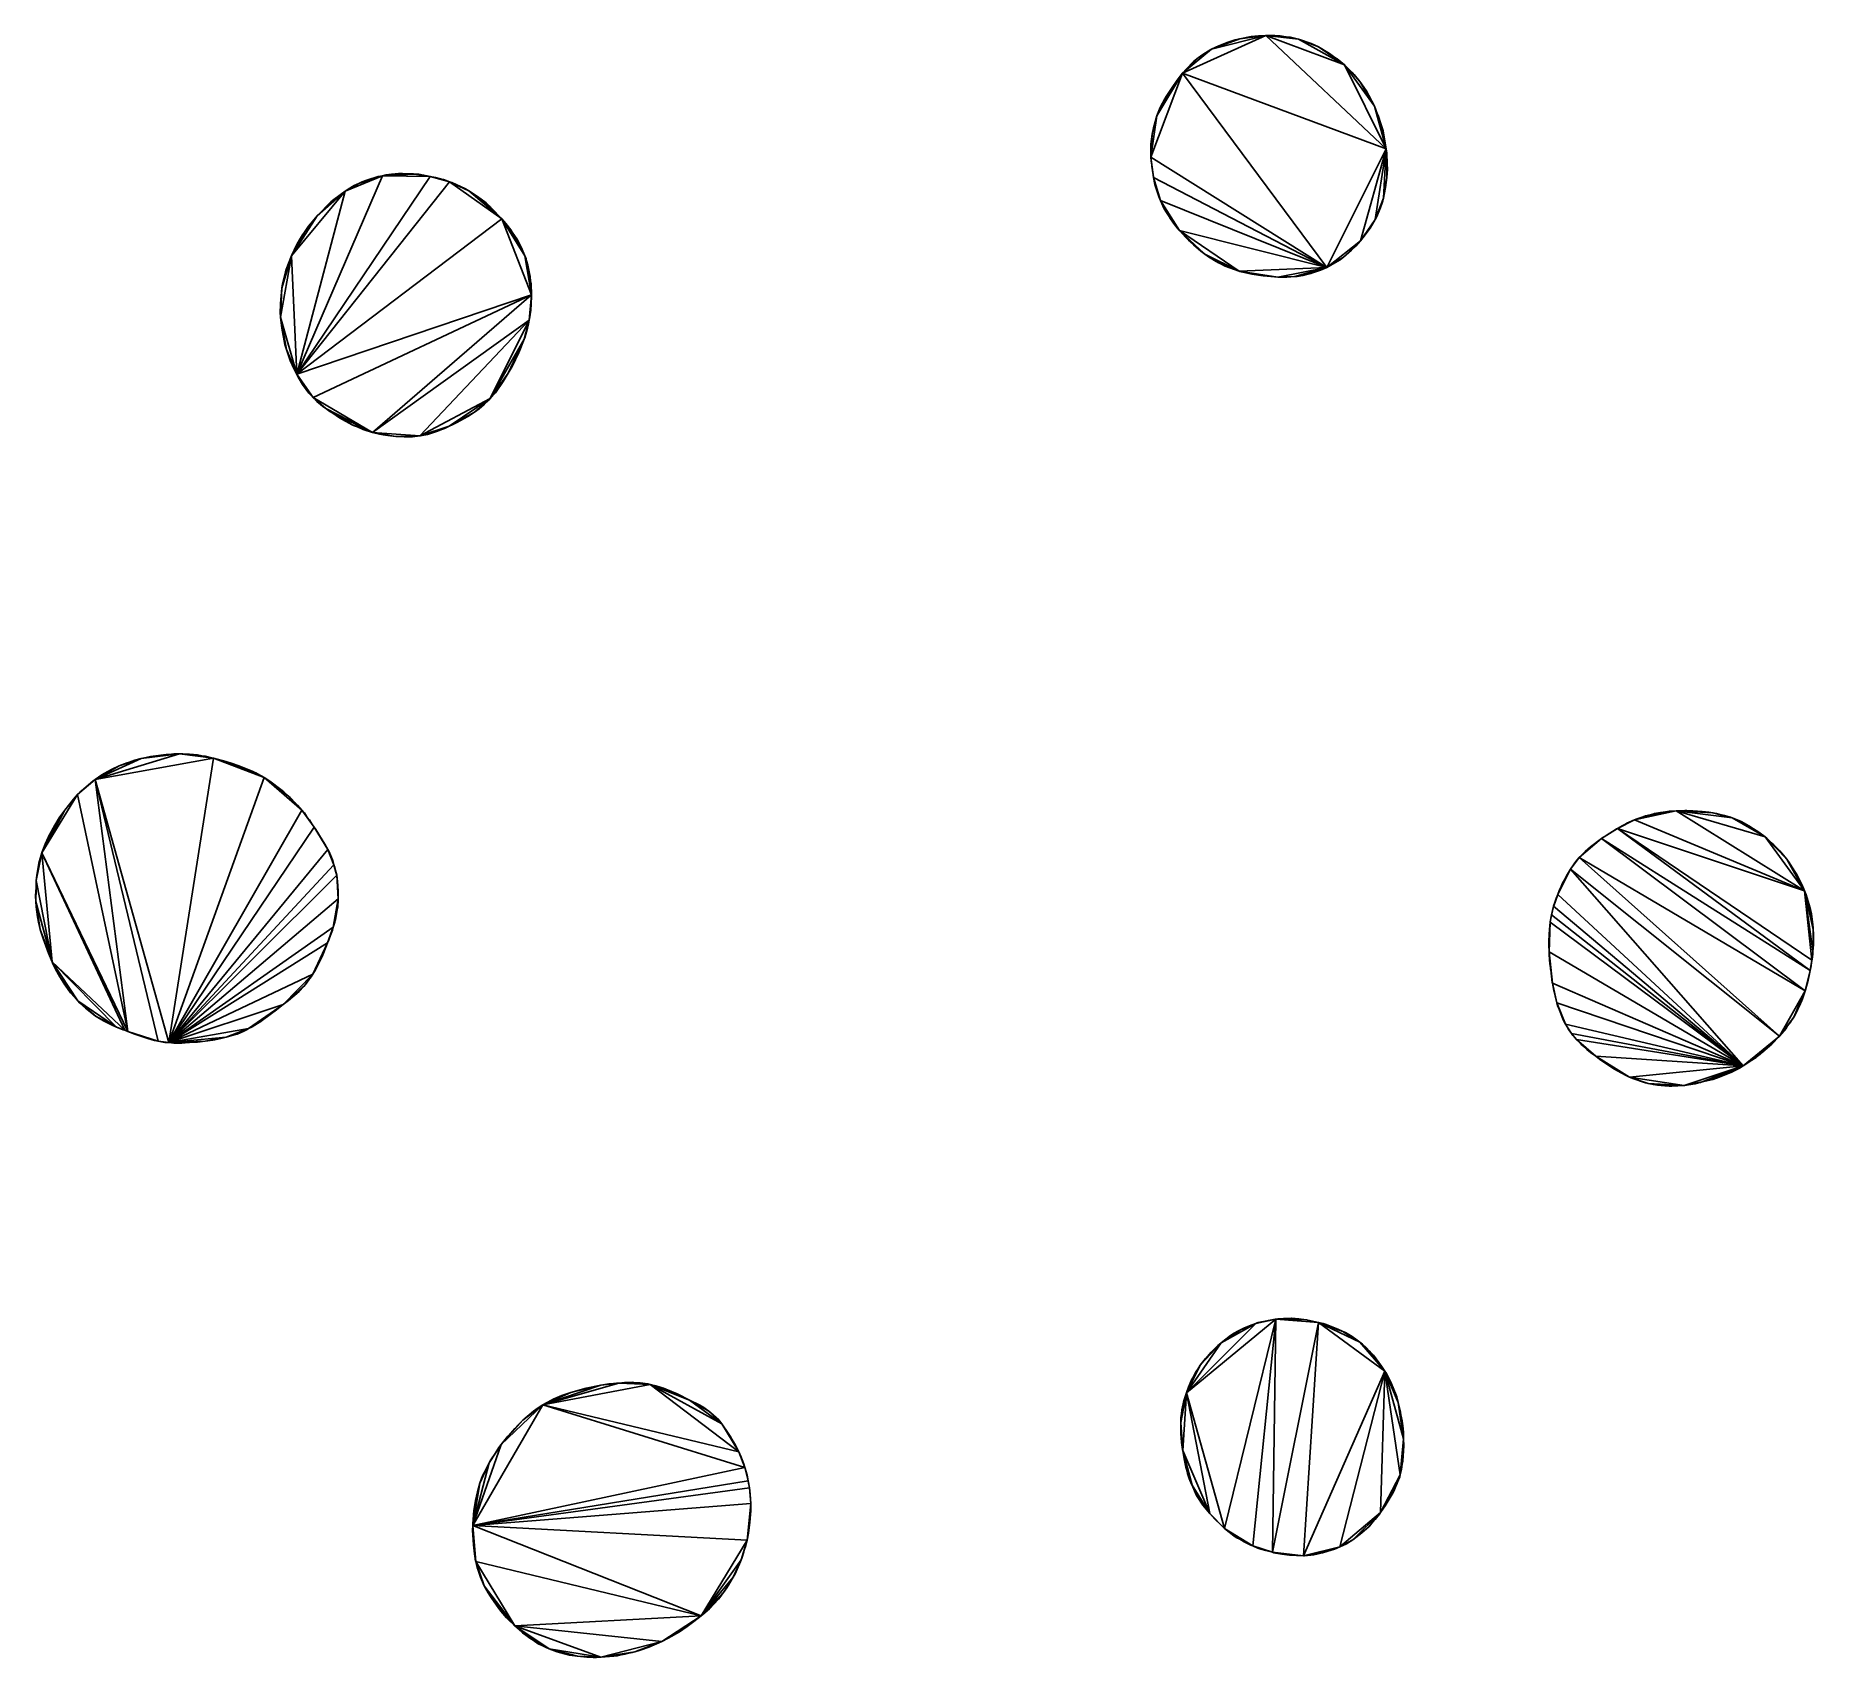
# Model space of a CAD drawing. Extents: x -87 to 90, y -81 to 81.
import ezdxf

# ---------------------------------------------------------------- set-up
doc = ezdxf.new("R2010")
doc.units = 0

msp = doc.modelspace()

# ---------------------------------------------------------------- linework, layer by layer
for points in [[(35.74, 81.13, 120), (30.33, 79.77, 120), (27.44, 77.38, 120)], [(47.76, 69.84, 120), (35.74, 81.13, 120), (27.44, 77.38, 120)], [(35.74, 81.13, 120), (33.17, 80.81, 120), (30.33, 79.77, 120)], [(33.17, 80.81, 120), (31.88, 80.46, 120), (30.33, 79.77, 120)], [(31.88, 80.46, 120), (31.07, 80.11, 120), (30.33, 79.77, 120)], [(33.17, 80.81, 120), (32.68, 80.7, 120), (31.88, 80.46, 120)], [(35.74, 81.13, 120), (35.02, 81.11, 120), (33.17, 80.81, 120)], [(35.02, 81.11, 120), (34.28, 81.04, 120), (33.17, 80.81, 120)], [(35.74, 81.13, 120), (35.08, 81.11, 120), (35.02, 81.11, 120)], [(36.66, 81.13, 120), (35.81, 81.14, 120), (35.74, 81.13, 120)], [(39.02, 80.79, 120), (36.66, 81.13, 120), (35.74, 81.13, 120)], [(43.61, 78.21, 120), (39.02, 80.79, 120), (35.74, 81.13, 120)], [(47.76, 69.84, 120), (43.61, 78.21, 120), (35.74, 81.13, 120)], [(37.76, 81.02, 120), (37.19, 81.1, 120), (36.66, 81.13, 120)], [(39.02, 80.79, 120), (37.76, 81.02, 120), (36.66, 81.13, 120)], [(39.02, 80.79, 120), (38.23, 80.97, 120), (37.76, 81.02, 120)], [(39.02, 80.79, 120), (39.01, 80.79, 120), (38.23, 80.97, 120)], [(40.29, 80.33, 120), (39.79, 80.52, 120), (39.02, 80.79, 120)], [(41, 80, 120), (40.29, 80.33, 120), (39.02, 80.79, 120)], [(43.61, 78.21, 120), (41, 80, 120), (39.02, 80.79, 120)], [(41, 80, 120), (40.58, 80.22, 120), (40.29, 80.33, 120)], [(42.65, 78.96, 120), (42.11, 79.36, 120), (41, 80, 120)], [(43.61, 78.21, 120), (42.65, 78.96, 120), (41, 80, 120)], [(30.33, 79.77, 120), (28.99, 78.91, 120), (27.44, 77.38, 120)], [(28.99, 78.91, 120), (28.54, 78.54, 120), (27.44, 77.38, 120)], [(28.54, 78.54, 120), (27.79, 77.78, 120), (27.44, 77.38, 120)], [(28.99, 78.91, 120), (28.63, 78.63, 120), (28.54, 78.54, 120)], [(30.33, 79.77, 120), (29.74, 79.43, 120), (28.99, 78.91, 120)], [(29.74, 79.43, 120), (29.45, 79.25, 120), (28.99, 78.91, 120)], [(30.33, 79.77, 120), (30.27, 79.74, 120), (29.74, 79.43, 120)], [(43.61, 78.21, 120), (42.87, 78.81, 120), (42.65, 78.96, 120)], [(44.39, 77.46, 120), (43.78, 78.05, 120), (43.61, 78.21, 120)], [(45.13, 76.56, 120), (44.39, 77.46, 120), (43.61, 78.21, 120)], [(46.59, 74.1, 120), (45.13, 76.56, 120), (43.61, 78.21, 120)], [(47.76, 69.84, 120), (46.59, 74.1, 120), (43.61, 78.21, 120)], [(27.44, 77.38, 120), (24.88, 73.11, 120), (24.28, 68.98, 120)], [(41.85, 57.98, 120), (27.44, 77.38, 120), (24.28, 68.98, 120)], [(27.44, 77.38, 120), (25.44, 74.38, 120), (24.88, 73.11, 120)], [(27.44, 77.38, 120), (25.81, 75.06, 120), (25.44, 74.38, 120)], [(27.44, 77.38, 120), (26.92, 76.68, 120), (25.81, 75.06, 120)], [(26.92, 76.68, 120), (26.39, 75.94, 120), (25.81, 75.06, 120)], [(27.44, 77.38, 120), (27.09, 76.93, 120), (26.92, 76.68, 120)], [(27.44, 77.38, 120), (27.34, 77.25, 120), (27.09, 76.93, 120)], [(41.85, 57.98, 120), (47.76, 69.84, 120), (27.44, 77.38, 120)], [(45.13, 76.56, 120), (44.59, 77.24, 120), (44.39, 77.46, 120)], [(45.77, 75.65, 120), (45.59, 75.91, 120), (45.13, 76.56, 120)], [(46.59, 74.1, 120), (45.77, 75.65, 120), (45.13, 76.56, 120)], [(25.81, 75.06, 120), (25.55, 74.6, 120), (25.44, 74.38, 120)], [(46.59, 74.1, 120), (45.81, 75.58, 120), (45.77, 75.65, 120)], [(24.88, 73.11, 120), (24.41, 71.28, 120), (24.28, 68.98, 120)], [(24.88, 73.11, 120), (24.7, 72.53, 120), (24.41, 71.28, 120)], [(24.88, 73.11, 120), (24.78, 72.79, 120), (24.7, 72.53, 120)], [(25.44, 74.38, 120), (25.22, 73.97, 120), (24.88, 73.11, 120)], [(25.22, 73.97, 120), (24.99, 73.4, 120), (24.88, 73.11, 120)], [(25.44, 74.38, 120), (25.29, 74.1, 120), (25.22, 73.97, 120)], [(46.75, 73.67, 120), (46.59, 74.09, 120), (46.59, 74.1, 120)], [(47.23, 72.34, 120), (46.75, 73.67, 120), (46.59, 74.1, 120)], [(47.76, 69.84, 120), (47.23, 72.34, 120), (46.59, 74.1, 120)], [(47.23, 72.34, 120), (47.01, 73.07, 120), (46.75, 73.67, 120)], [(24.41, 71.28, 120), (24.29, 70.28, 120), (24.28, 68.98, 120)], [(24.41, 71.28, 120), (24.36, 70.95, 120), (24.29, 70.28, 120)], [(24.7, 72.53, 120), (24.55, 71.94, 120), (24.41, 71.28, 120)], [(47.46, 71.64, 120), (47.43, 71.74, 120), (47.23, 72.34, 120)], [(47.76, 69.84, 120), (47.46, 71.64, 120), (47.23, 72.34, 120)], [(47.76, 69.84, 120), (47.72, 70.16, 120), (47.46, 71.64, 120)], [(24.29, 70.28, 120), (24.27, 69.38, 120), (24.28, 68.98, 120)], [(41.85, 57.98, 120), (45.2, 60.65, 120), (47.76, 69.84, 120)], [(45.2, 60.65, 120), (46.66, 62.77, 120), (47.76, 69.84, 120)], [(46.66, 62.77, 120), (47.49, 64.91, 120), (47.76, 69.84, 120)], [(47.49, 64.91, 120), (47.84, 66.98, 120), (47.76, 69.84, 120)], [(47.88, 68.32, 120), (47.82, 69.38, 120), (47.76, 69.84, 120)], [(47.84, 66.98, 120), (47.88, 68.32, 120), (47.76, 69.84, 120)], [(24.28, 68.98, 120), (24.31, 68.59, 120), (24.33, 68.44, 120)], [(24.28, 68.98, 120), (24.33, 68.44, 120), (24.36, 68.21, 120)], [(24.28, 68.98, 120), (24.36, 68.21, 120), (24.43, 67.65, 120)], [(24.28, 68.98, 120), (24.43, 67.65, 120), (24.53, 66.99, 120)], [(24.28, 68.98, 120), (24.53, 66.99, 120), (24.55, 66.95, 120)], [(41.85, 57.98, 120), (24.28, 68.98, 120), (24.55, 66.95, 120)], [(24.36, 68.21, 120), (24.37, 68.11, 120), (24.43, 67.65, 120)], [(24.43, 67.65, 120), (24.53, 67.02, 120), (24.53, 66.99, 120)], [(47.84, 66.98, 120), (47.89, 67.8, 120), (47.88, 68.32, 120)], [(-52.43, 67.14, 120), (-56.15, 65.61, 120), (-60.99, 47.31, 120)], [(-47.67, 67.07, 120), (-52.43, 67.14, 120), (-60.99, 47.31, 120)], [(-60.99, 47.31, 120), (-45.74, 66.54, 120), (-47.67, 67.07, 120)], [(-60.99, 47.31, 120), (-40.53, 62.85, 120), (-45.74, 66.54, 120)], [(-52.43, 67.14, 120), (-54.79, 66.38, 120), (-56.15, 65.61, 120)], [(-54.79, 66.38, 120), (-55.85, 65.79, 120), (-56.15, 65.61, 120)], [(-55.85, 65.79, 120), (-56.03, 65.68, 120), (-56.15, 65.61, 120)], [(-54.79, 66.38, 120), (-55.25, 66.17, 120), (-55.85, 65.79, 120)], [(-52.43, 67.14, 120), (-54, 66.71, 120), (-54.79, 66.38, 120)], [(-54, 66.71, 120), (-54.46, 66.53, 120), (-54.79, 66.38, 120)], [(-52.43, 67.14, 120), (-52.87, 67.06, 120), (-54, 66.71, 120)], [(-50.45, 67.36, 120), (-51.53, 67.29, 120), (-52.43, 67.14, 120)], [(-49.26, 67.31, 120), (-50.45, 67.36, 120), (-52.43, 67.14, 120)], [(-47.67, 67.07, 120), (-49.26, 67.31, 120), (-52.43, 67.14, 120)], [(-51.53, 67.29, 120), (-52.07, 67.22, 120), (-52.43, 67.14, 120)], [(-50.45, 67.36, 120), (-50.83, 67.35, 120), (-51.53, 67.29, 120)], [(-49.36, 67.32, 120), (-49.52, 67.33, 120), (-50.45, 67.36, 120)], [(-49.26, 67.31, 120), (-49.36, 67.32, 120), (-50.45, 67.36, 120)], [(-48.34, 67.2, 120), (-48.81, 67.28, 120), (-49.26, 67.31, 120)], [(-47.67, 67.07, 120), (-48.34, 67.2, 120), (-49.26, 67.31, 120)], [(-47.67, 67.07, 120), (-47.99, 67.14, 120), (-48.34, 67.2, 120)], [(-45.74, 66.54, 120), (-47.16, 66.98, 120), (-47.67, 67.07, 120)], [(-45.74, 66.54, 120), (-46.66, 66.84, 120), (-47.16, 66.98, 120)], [(-45.74, 66.54, 120), (-46.33, 66.75, 120), (-46.66, 66.84, 120)], [(-43.81, 65.64, 120), (-45.5, 66.46, 120), (-45.74, 66.54, 120)], [(-40.53, 62.85, 120), (-43.81, 65.64, 120), (-45.74, 66.54, 120)], [(-43.81, 65.64, 120), (-44.15, 65.82, 120), (-45.5, 66.46, 120)], [(24.53, 66.99, 120), (24.54, 66.97, 120), (24.55, 66.95, 120)], [(24.55, 66.95, 120), (24.69, 66.29, 120), (24.69, 66.26, 120)], [(24.55, 66.95, 120), (24.69, 66.26, 120), (25.07, 65.08, 120)], [(24.55, 66.95, 120), (25.07, 65.08, 120), (25.23, 64.65, 120)], [(41.85, 57.98, 120), (24.55, 66.95, 120), (25.23, 64.65, 120)], [(24.69, 66.26, 120), (24.7, 66.23, 120), (25.07, 65.08, 120)], [(47.49, 64.91, 120), (47.7, 65.95, 120), (47.84, 66.98, 120)], [(47.49, 64.91, 120), (47.62, 65.43, 120), (47.7, 65.95, 120)], [(47.7, 65.95, 120), (47.75, 66.23, 120), (47.84, 66.98, 120)], [(-56.15, 65.61, 120), (-58.96, 63.14, 120), (-61.53, 59.15, 120)], [(-56.15, 65.61, 120), (-61.53, 59.15, 120), (-60.99, 47.31, 120)], [(-56.15, 65.61, 120), (-57.29, 64.76, 120), (-58.96, 63.14, 120)], [(-57.29, 64.76, 120), (-57.58, 64.52, 120), (-58.96, 63.14, 120)], [(-57.58, 64.52, 120), (-58.34, 63.78, 120), (-58.96, 63.14, 120)], [(-56.15, 65.61, 120), (-57.28, 64.77, 120), (-57.29, 64.76, 120)], [(-42.96, 65.08, 120), (-43.54, 65.46, 120), (-43.81, 65.64, 120)], [(-40.53, 62.85, 120), (-42.96, 65.08, 120), (-43.81, 65.64, 120)], [(-41.68, 64.03, 120), (-42.1, 64.43, 120), (-42.96, 65.08, 120)], [(-40.53, 62.85, 120), (-41.68, 64.03, 120), (-42.96, 65.08, 120)], [(-40.53, 62.85, 120), (-41.62, 63.97, 120), (-41.68, 64.03, 120)], [(-40.53, 62.85, 120), (-41.54, 63.9, 120), (-41.62, 63.97, 120)], [(25.07, 65.08, 120), (25.17, 64.79, 120), (25.23, 64.65, 120)], [(25.23, 64.65, 120), (25.46, 64.16, 120), (25.62, 63.85, 120)], [(25.23, 64.65, 120), (25.62, 63.85, 120), (26.09, 63.06, 120)], [(25.23, 64.65, 120), (26.09, 63.06, 120), (27.15, 61.67, 120)], [(25.23, 64.65, 120), (27.15, 61.67, 120), (41.85, 57.98, 120)], [(46.66, 62.77, 120), (47.15, 63.81, 120), (47.49, 64.91, 120)], [(47.15, 63.81, 120), (47.17, 63.87, 120), (47.49, 64.91, 120)], [(47.17, 63.87, 120), (47.44, 64.64, 120), (47.49, 64.91, 120)], [(-58.96, 63.14, 120), (-60.22, 61.52, 120), (-61.53, 59.15, 120)], [(-60.99, 47.31, 120), (-37.57, 55.26, 120), (-40.53, 62.85, 120)], [(-58.96, 63.14, 120), (-59.62, 62.33, 120), (-60.22, 61.52, 120)], [(-59.62, 62.33, 120), (-59.81, 62.09, 120), (-60.22, 61.52, 120)], [(-58.96, 63.14, 120), (-59.1, 62.98, 120), (-59.62, 62.33, 120)], [(-40.12, 62.36, 120), (-40.24, 62.5, 120), (-40.53, 62.85, 120)], [(-39.48, 61.51, 120), (-40.12, 62.36, 120), (-40.53, 62.85, 120)], [(-38.22, 59.14, 120), (-39.48, 61.51, 120), (-40.53, 62.85, 120)], [(-37.57, 55.26, 120), (-38.22, 59.14, 120), (-40.53, 62.85, 120)], [(-39.48, 61.51, 120), (-39.64, 61.73, 120), (-40.12, 62.36, 120)], [(25.62, 63.85, 120), (25.83, 63.47, 120), (26.09, 63.06, 120)], [(26.09, 63.06, 120), (26.25, 62.82, 120), (26.64, 62.27, 120)], [(26.09, 63.06, 120), (26.64, 62.27, 120), (27.15, 61.67, 120)], [(26.64, 62.27, 120), (27.01, 61.81, 120), (27.15, 61.67, 120)], [(45.2, 60.65, 120), (46.16, 61.92, 120), (46.66, 62.77, 120)], [(46.16, 61.92, 120), (46.39, 62.29, 120), (46.66, 62.77, 120)], [(46.66, 62.77, 120), (46.85, 63.08, 120), (47.15, 63.81, 120)], [(-60.22, 61.52, 120), (-60.73, 60.75, 120), (-61.53, 59.15, 120)], [(-60.73, 60.75, 120), (-60.98, 60.28, 120), (-61.53, 59.15, 120)], [(-60.22, 61.52, 120), (-60.42, 61.23, 120), (-60.73, 60.75, 120)], [(-38.88, 60.6, 120), (-38.97, 60.75, 120), (-39.48, 61.51, 120)], [(-38.22, 59.14, 120), (-38.88, 60.6, 120), (-39.48, 61.51, 120)], [(-38.22, 59.14, 120), (-38.58, 60, 120), (-38.88, 60.6, 120)], [(27.15, 61.67, 120), (27.77, 60.97, 120), (28.05, 60.7, 120)], [(27.15, 61.67, 120), (28.05, 60.7, 120), (29.66, 59.3, 120)], [(27.15, 61.67, 120), (29.66, 59.3, 120), (33.11, 57.6, 120)], [(27.15, 61.67, 120), (33.11, 57.6, 120), (41.85, 57.98, 120)], [(28.05, 60.7, 120), (28.52, 60.23, 120), (29.66, 59.3, 120)], [(41.85, 57.98, 120), (43.5, 59, 120), (45.2, 60.65, 120)], [(43.5, 59, 120), (44.3, 59.7, 120), (45.2, 60.65, 120)], [(44.3, 59.7, 120), (44.73, 60.12, 120), (45.2, 60.65, 120)], [(45.2, 60.65, 120), (45.69, 61.23, 120), (46.16, 61.92, 120)], [(-61.53, 59.15, 120), (-62.48, 55.92, 120), (-62.61, 53.02, 120)], [(-61.53, 59.15, 120), (-62.61, 53.02, 120), (-60.99, 47.31, 120)], [(-61.53, 59.15, 120), (-62.12, 57.53, 120), (-62.48, 55.92, 120)], [(-61.53, 59.15, 120), (-62.05, 57.77, 120), (-62.12, 57.53, 120)], [(-38.05, 58.63, 120), (-38.1, 58.83, 120), (-38.22, 59.14, 120)], [(-37.78, 57.53, 120), (-38.05, 58.63, 120), (-38.22, 59.14, 120)], [(-37.57, 55.26, 120), (-37.78, 57.53, 120), (-38.22, 59.14, 120)], [(-37.78, 57.53, 120), (-37.93, 58.21, 120), (-38.05, 58.63, 120)], [(28.52, 60.23, 120), (29.28, 59.6, 120), (29.66, 59.3, 120)], [(29.66, 59.3, 120), (30.04, 59.03, 120), (30.81, 58.57, 120)], [(29.66, 59.3, 120), (30.81, 58.57, 120), (31.21, 58.36, 120)], [(29.66, 59.3, 120), (31.21, 58.36, 120), (33.11, 57.6, 120)], [(41.85, 57.98, 120), (42.66, 58.43, 120), (43.5, 59, 120)], [(42.66, 58.43, 120), (43.17, 58.75, 120), (43.5, 59, 120)], [(43.5, 59, 120), (44.3, 59.7, 120), (44.3, 59.7, 120)], [(-62.12, 57.53, 120), (-62.41, 56.35, 120), (-62.48, 55.92, 120)], [(-37.65, 56.59, 120), (-37.69, 57.07, 120), (-37.78, 57.53, 120)], [(-37.57, 55.26, 120), (-37.65, 56.59, 120), (-37.78, 57.53, 120)], [(30.81, 58.57, 120), (31.03, 58.45, 120), (31.21, 58.36, 120)], [(31.21, 58.36, 120), (31.58, 58.17, 120), (31.7, 58.11, 120)], [(31.21, 58.36, 120), (31.7, 58.11, 120), (33.11, 57.6, 120)], [(31.7, 58.11, 120), (32.35, 57.86, 120), (33.11, 57.6, 120)], [(33.11, 57.6, 120), (36.97, 57.02, 120), (41.85, 57.98, 120)], [(33.11, 57.6, 120), (33.13, 57.59, 120), (33.64, 57.47, 120)], [(33.11, 57.6, 120), (33.64, 57.47, 120), (34.37, 57.32, 120)], [(33.11, 57.6, 120), (34.37, 57.32, 120), (36.97, 57.02, 120)], [(33.64, 57.47, 120), (33.91, 57.41, 120), (34.37, 57.32, 120)], [(34.37, 57.32, 120), (35.48, 57.15, 120), (36.27, 57.07, 120)], [(34.37, 57.32, 120), (36.27, 57.07, 120), (36.97, 57.02, 120)], [(36.27, 57.07, 120), (36.32, 57.06, 120), (36.97, 57.02, 120)], [(36.97, 57.02, 120), (38.64, 57.06, 120), (41.85, 57.98, 120)], [(36.97, 57.02, 120), (37.63, 57.01, 120), (38.64, 57.06, 120)], [(36.97, 57.02, 120), (37.06, 57.01, 120), (37.63, 57.01, 120)], [(37.63, 57.01, 120), (37.85, 57.02, 120), (38.64, 57.06, 120)], [(38.64, 57.06, 120), (39.44, 57.17, 120), (41.85, 57.98, 120)], [(38.64, 57.06, 120), (38.88, 57.08, 120), (39.44, 57.17, 120)], [(39.44, 57.17, 120), (40.43, 57.45, 120), (41.85, 57.98, 120)], [(39.44, 57.17, 120), (40.24, 57.38, 120), (40.43, 57.45, 120)], [(40.43, 57.45, 120), (41.03, 57.64, 120), (41.85, 57.98, 120)], [(41.03, 57.64, 120), (41.22, 57.71, 120), (41.85, 57.98, 120)], [(41.85, 57.98, 120), (41.96, 58.04, 120), (42.66, 58.43, 120)], [(-62.48, 55.92, 120), (-62.63, 54.37, 120), (-62.63, 54.22, 120)], [(-62.48, 55.92, 120), (-62.63, 54.22, 120), (-62.61, 53.02, 120)], [(-60.99, 47.31, 120), (-59.36, 44.98, 120), (-37.57, 55.26, 120)], [(-59.36, 44.98, 120), (-53.43, 41.5, 120), (-37.57, 55.26, 120)], [(-53.43, 41.5, 120), (-37.79, 52.71, 120), (-37.57, 55.26, 120)], [(-37.79, 52.71, 120), (-37.6, 54.32, 120), (-37.57, 55.26, 120)], [(-37.57, 55.26, 120), (-37.61, 56.33, 120), (-37.65, 56.59, 120)], [(-37.57, 55.26, 120), (-37.58, 55.92, 120), (-37.61, 56.33, 120)], [(-37.6, 54.32, 120), (-37.57, 55.2, 120), (-37.57, 55.26, 120)], [(-37.6, 54.32, 120), (-37.56, 55.12, 120), (-37.57, 55.2, 120)], [(-62.63, 54.22, 120), (-62.64, 53.51, 120), (-62.61, 53.02, 120)], [(-37.79, 52.71, 120), (-37.69, 53.29, 120), (-37.6, 54.32, 120)], [(-37.79, 52.71, 120), (-37.72, 53.04, 120), (-37.69, 53.29, 120)], [(-37.69, 53.29, 120), (-37.63, 53.72, 120), (-37.6, 54.32, 120)], [(-62.61, 53.02, 120), (-62.6, 52.71, 120), (-62.5, 51.9, 120)], [(-62.61, 53.02, 120), (-62.5, 51.9, 120), (-62.03, 49.8, 120)], [(-62.61, 53.02, 120), (-62.03, 49.8, 120), (-60.99, 47.31, 120)], [(-62.5, 51.9, 120), (-62.19, 50.29, 120), (-62.03, 49.8, 120)], [(-53.43, 41.5, 120), (-48.72, 41.16, 120), (-37.79, 52.71, 120)], [(-48.72, 41.16, 120), (-41.69, 44.89, 120), (-37.79, 52.71, 120)], [(-41.69, 44.89, 120), (-38.3, 50.83, 120), (-37.79, 52.71, 120)], [(-38.3, 50.83, 120), (-37.86, 52.36, 120), (-37.79, 52.71, 120)], [(-38.3, 50.83, 120), (-37.96, 51.9, 120), (-37.86, 52.36, 120)], [(-38.3, 50.83, 120), (-38.24, 50.96, 120), (-37.96, 51.9, 120)], [(-37.79, 52.71, 120), (-37.78, 52.71, 120), (-37.72, 53.04, 120)], [(-62.03, 49.8, 120), (-61.93, 49.49, 120), (-61.65, 48.68, 120)], [(-62.03, 49.8, 120), (-61.65, 48.68, 120), (-60.99, 47.31, 120)], [(-41.69, 44.89, 120), (-39.88, 47.41, 120), (-38.3, 50.83, 120)], [(-39.88, 47.41, 120), (-38.83, 49.48, 120), (-38.3, 50.83, 120)], [(-38.83, 49.48, 120), (-38.8, 49.55, 120), (-38.3, 50.83, 120)], [(-61.65, 48.68, 120), (-61.3, 47.88, 120), (-60.99, 47.31, 120)], [(-39.88, 47.41, 120), (-39.5, 48.1, 120), (-38.83, 49.48, 120)], [(-38.83, 49.48, 120), (-38.81, 49.53, 120), (-38.8, 49.55, 120)], [(-60.99, 47.31, 120), (-60.84, 47.02, 120), (-60.43, 46.28, 120)], [(-60.99, 47.31, 120), (-60.43, 46.28, 120), (-59.36, 44.98, 120)], [(-60.43, 46.28, 120), (-59.78, 45.41, 120), (-59.36, 44.98, 120)], [(-41.69, 44.89, 120), (-40.39, 46.59, 120), (-39.88, 47.41, 120)], [(-41.69, 44.89, 120), (-41.17, 45.47, 120), (-40.39, 46.59, 120)], [(-40.39, 46.59, 120), (-40.32, 46.71, 120), (-39.88, 47.41, 120)], [(-59.78, 45.41, 120), (-59.5, 45.11, 120), (-59.36, 44.98, 120)], [(-59.36, 44.98, 120), (-58.98, 44.6, 120), (-58.1, 43.9, 120)], [(-59.36, 44.98, 120), (-58.1, 43.9, 120), (-53.43, 41.5, 120)], [(-58.98, 44.6, 120), (-58.42, 44.14, 120), (-58.1, 43.9, 120)], [(-48.72, 41.16, 120), (-45.79, 42.13, 120), (-41.69, 44.89, 120)], [(-45.79, 42.13, 120), (-43.25, 43.53, 120), (-41.69, 44.89, 120)], [(-43.25, 43.53, 120), (-42.28, 44.29, 120), (-41.69, 44.89, 120)], [(-42.28, 44.29, 120), (-41.83, 44.74, 120), (-41.69, 44.89, 120)], [(-58.1, 43.9, 120), (-57.98, 43.81, 120), (-57.41, 43.43, 120)], [(-58.1, 43.9, 120), (-57.41, 43.43, 120), (-53.43, 41.5, 120)], [(-57.98, 43.81, 120), (-57.78, 43.66, 120), (-57.41, 43.43, 120)], [(-57.41, 43.43, 120), (-56.72, 42.95, 120), (-55.45, 42.26, 120)], [(-57.41, 43.43, 120), (-55.45, 42.26, 120), (-53.43, 41.5, 120)], [(-56.72, 42.95, 120), (-56.07, 42.58, 120), (-55.45, 42.26, 120)], [(-45.79, 42.13, 120), (-45, 42.48, 120), (-43.25, 43.53, 120)], [(-45, 42.48, 120), (-43.91, 43.09, 120), (-43.25, 43.53, 120)], [(-43.25, 43.53, 120), (-42.8, 43.85, 120), (-42.28, 44.29, 120)], [(-55.45, 42.26, 120), (-55.32, 42.2, 120), (-54.94, 42.05, 120)], [(-55.45, 42.26, 120), (-54.94, 42.05, 120), (-53.43, 41.5, 120)], [(-54.94, 42.05, 120), (-54.38, 41.81, 120), (-53.43, 41.5, 120)], [(-53.43, 41.5, 120), (-52.72, 41.34, 120), (-52.36, 41.27, 120)], [(-53.43, 41.5, 120), (-52.36, 41.27, 120), (-51.12, 41.11, 120)], [(-53.43, 41.5, 120), (-51.12, 41.11, 120), (-48.72, 41.16, 120)], [(-52.36, 41.27, 120), (-51.9, 41.19, 120), (-51.12, 41.11, 120)], [(-51.12, 41.11, 120), (-50.99, 41.1, 120), (-48.72, 41.16, 120)], [(-51.12, 41.11, 120), (-51.08, 41.1, 120), (-50.99, 41.1, 120)], [(-50.99, 41.1, 120), (-50.26, 41.06, 120), (-48.72, 41.16, 120)], [(-50.26, 41.06, 120), (-49.45, 41.08, 120), (-48.72, 41.16, 120)], [(-48.72, 41.16, 120), (-47.83, 41.34, 120), (-45.79, 42.13, 120)], [(-48.72, 41.16, 120), (-48.64, 41.17, 120), (-47.83, 41.34, 120)], [(-48.64, 41.17, 120), (-47.94, 41.31, 120), (-47.83, 41.34, 120)], [(-47.83, 41.34, 120), (-46.43, 41.84, 120), (-45.79, 42.13, 120)], [(-47.83, 41.34, 120), (-47.04, 41.6, 120), (-46.43, 41.84, 120)], [(-46.43, 41.84, 120), (-46.24, 41.91, 120), (-45.79, 42.13, 120)], [(-45.79, 42.13, 120), (-45.41, 42.29, 120), (-45, 42.48, 120)], [(-72.7, 9.41, 120), (-76.54, 8.94, 120), (-81.13, 6.85, 120)], [(-69.3, 8.96, 120), (-72.7, 9.41, 120), (-81.13, 6.85, 120)], [(-69.3, 8.96, 120), (-81.13, 6.85, 120), (-73.76, -19.44, 120)], [(-76.54, 8.94, 120), (-78.72, 8.19, 120), (-81.13, 6.85, 120)], [(-76.54, 8.94, 120), (-77.69, 8.58, 120), (-78.72, 8.19, 120)], [(-76.54, 8.94, 120), (-77.16, 8.77, 120), (-77.69, 8.58, 120)], [(-72.7, 9.41, 120), (-75.32, 9.18, 120), (-76.54, 8.94, 120)], [(-75.32, 9.18, 120), (-75.88, 9.08, 120), (-76.54, 8.94, 120)], [(-75.88, 9.08, 120), (-76.38, 8.97, 120), (-76.54, 8.94, 120)], [(-75.32, 9.18, 120), (-75.6, 9.13, 120), (-75.88, 9.08, 120)], [(-72.7, 9.41, 120), (-73.76, 9.35, 120), (-75.32, 9.18, 120)], [(-73.76, 9.35, 120), (-74.04, 9.34, 120), (-75.32, 9.18, 120)], [(-72.7, 9.41, 120), (-73.26, 9.39, 120), (-73.76, 9.35, 120)], [(-64.26, 7.04, 120), (-69.3, 8.96, 120), (-73.76, -19.44, 120)], [(-72.48, 9.42, 120), (-72.55, 9.42, 120), (-72.7, 9.41, 120)], [(-71.7, 9.38, 120), (-72.48, 9.42, 120), (-72.7, 9.41, 120)], [(-70.29, 9.18, 120), (-71.7, 9.38, 120), (-72.7, 9.41, 120)], [(-69.3, 8.96, 120), (-70.29, 9.18, 120), (-72.7, 9.41, 120)], [(-71.7, 9.38, 120), (-72.37, 9.42, 120), (-72.48, 9.42, 120)], [(-70.64, 9.24, 120), (-70.92, 9.29, 120), (-71.7, 9.38, 120)], [(-70.29, 9.18, 120), (-70.64, 9.24, 120), (-71.7, 9.38, 120)], [(-69.36, 8.98, 120), (-70.14, 9.17, 120), (-70.29, 9.18, 120)], [(-69.3, 8.96, 120), (-69.36, 8.98, 120), (-70.29, 9.18, 120)], [(-68.08, 8.63, 120), (-68.58, 8.77, 120), (-69.3, 8.96, 120)], [(-67.46, 8.43, 120), (-68.08, 8.63, 120), (-69.3, 8.96, 120)], [(-65.26, 7.57, 120), (-67.46, 8.43, 120), (-69.3, 8.96, 120)], [(-64.26, 7.04, 120), (-65.26, 7.57, 120), (-69.3, 8.96, 120)], [(-78.72, 8.19, 120), (-80.23, 7.45, 120), (-81.13, 6.85, 120)], [(-80.23, 7.45, 120), (-80.47, 7.3, 120), (-81.13, 6.85, 120)], [(-78.72, 8.19, 120), (-79.5, 7.83, 120), (-80.23, 7.45, 120)], [(-77.69, 8.58, 120), (-77.93, 8.51, 120), (-78.72, 8.19, 120)], [(-67.46, 8.43, 120), (-67.7, 8.52, 120), (-68.08, 8.63, 120)], [(-65.45, 7.67, 120), (-66.87, 8.25, 120), (-67.46, 8.43, 120)], [(-65.26, 7.57, 120), (-65.45, 7.67, 120), (-67.46, 8.43, 120)], [(-64.91, 7.41, 120), (-65.09, 7.5, 120), (-65.26, 7.57, 120)], [(-64.26, 7.04, 120), (-64.91, 7.41, 120), (-65.26, 7.57, 120)], [(-82.88, 5.33, 120), (-84.15, 3.77, 120), (-86.44, -0.48, 120)], [(-82.88, 5.33, 120), (-86.44, -0.48, 120), (-77.85, -18.33, 120)], [(-82.88, 5.33, 120), (-83.08, 5.12, 120), (-84.15, 3.77, 120)], [(-81.13, 6.85, 120), (-82.03, 6.11, 120), (-82.88, 5.33, 120)], [(-81.13, 6.85, 120), (-82.88, 5.33, 120), (-77.85, -18.33, 120)], [(-82.03, 6.11, 120), (-82.3, 5.89, 120), (-82.88, 5.33, 120)], [(-82.3, 5.89, 120), (-82.67, 5.56, 120), (-82.88, 5.33, 120)], [(-81.13, 6.85, 120), (-81.33, 6.71, 120), (-82.03, 6.11, 120)], [(-81.13, 6.85, 120), (-77.85, -18.33, 120), (-74.82, -19.3, 120)], [(-81.13, 6.85, 120), (-74.82, -19.3, 120), (-73.76, -19.44, 120)], [(-60.48, 3.78, 120), (-64.26, 7.04, 120), (-73.76, -19.44, 120)], [(-62.58, 5.83, 120), (-63.67, 6.68, 120), (-64.26, 7.04, 120)], [(-61.99, 5.31, 120), (-62.58, 5.83, 120), (-64.26, 7.04, 120)], [(-60.48, 3.78, 120), (-61.99, 5.31, 120), (-64.26, 7.04, 120)], [(-61.99, 5.31, 120), (-62.3, 5.6, 120), (-62.58, 5.83, 120)], [(-84.15, 3.77, 120), (-85.68, 1.31, 120), (-86.44, -0.48, 120)], [(-84.15, 3.77, 120), (-84.71, 3.01, 120), (-85.68, 1.31, 120)], [(-84.15, 3.77, 120), (-84.35, 3.52, 120), (-84.71, 3.01, 120)], [(-83.08, 5.12, 120), (-83.3, 4.87, 120), (-84.15, 3.77, 120)], [(-83.3, 4.87, 120), (-83.76, 4.29, 120), (-84.15, 3.77, 120)], [(-59.25, 2.07, 120), (-60.48, 3.78, 120), (-73.76, -19.44, 120)], [(-61.12, 4.49, 120), (-61.66, 5.03, 120), (-61.99, 5.31, 120)], [(-60.48, 3.78, 120), (-61.12, 4.49, 120), (-61.99, 5.31, 120)], [(-60.48, 3.78, 120), (-60.91, 4.29, 120), (-61.12, 4.49, 120)], [(-60.12, 3.33, 120), (-60.24, 3.5, 120), (-60.48, 3.78, 120)], [(-59.99, 3.12, 120), (-60.12, 3.33, 120), (-60.48, 3.78, 120)], [(-59.48, 2.42, 120), (-59.99, 3.12, 120), (-60.48, 3.78, 120)], [(-59.25, 2.07, 120), (-59.48, 2.42, 120), (-60.48, 3.78, 120)], [(76.73, 3.71, 120), (73.33, 3.09, 120), (72.58, 2.82, 120)], [(89.54, -4.28, 120), (76.73, 3.71, 120), (72.58, 2.82, 120)], [(76.73, 3.71, 120), (74.27, 3.36, 120), (73.33, 3.09, 120)], [(76.73, 3.71, 120), (74.49, 3.41, 120), (74.27, 3.36, 120)], [(76.73, 3.71, 120), (75.16, 3.53, 120), (74.49, 3.41, 120)], [(76.73, 3.71, 120), (75.22, 3.54, 120), (75.16, 3.53, 120)], [(76.73, 3.71, 120), (75.87, 3.66, 120), (75.22, 3.54, 120)], [(75.87, 3.66, 120), (75.24, 3.54, 120), (75.22, 3.54, 120)], [(76.73, 3.71, 120), (76.02, 3.68, 120), (75.87, 3.66, 120)], [(77.71, 3.75, 120), (77.6, 3.75, 120), (76.73, 3.71, 120)], [(78.39, 3.72, 120), (77.71, 3.75, 120), (76.73, 3.71, 120)], [(80.37, 3.52, 120), (78.39, 3.72, 120), (76.73, 3.71, 120)], [(82.33, 3.01, 120), (80.37, 3.52, 120), (76.73, 3.71, 120)], [(85.62, 1.1, 120), (82.33, 3.01, 120), (76.73, 3.71, 120)], [(89.54, -4.28, 120), (85.62, 1.1, 120), (76.73, 3.71, 120)], [(78.39, 3.72, 120), (77.8, 3.75, 120), (77.71, 3.75, 120)], [(79.97, 3.59, 120), (79.33, 3.64, 120), (78.39, 3.72, 120)], [(80.37, 3.52, 120), (79.97, 3.59, 120), (78.39, 3.72, 120)], [(80.37, 3.52, 120), (80.19, 3.55, 120), (79.97, 3.59, 120)], [(-84.71, 3.01, 120), (-85.14, 2.27, 120), (-85.68, 1.31, 120)], [(-85.14, 2.27, 120), (-85.35, 1.93, 120), (-85.68, 1.31, 120)], [(-84.71, 3.01, 120), (-84.85, 2.77, 120), (-85.14, 2.27, 120)], [(-84.35, 3.52, 120), (-84.51, 3.29, 120), (-84.71, 3.01, 120)], [(-57.89, -0.15, 120), (-59.25, 2.07, 120), (-73.76, -19.44, 120)], [(-59.48, 2.42, 120), (-59.74, 2.8, 120), (-59.99, 3.12, 120)], [(-58.19, 0.39, 120), (-59.1, 1.85, 120), (-59.25, 2.07, 120)], [(-57.89, -0.15, 120), (-58.19, 0.39, 120), (-59.25, 2.07, 120)], [(70.87, 1.95, 120), (69.52, 1.13, 120), (69.28, 0.96, 120)], [(90.1, -12.25, 120), (70.87, 1.95, 120), (69.28, 0.96, 120)], [(70.87, 1.95, 120), (70.75, 1.88, 120), (69.52, 1.13, 120)], [(70.75, 1.88, 120), (70.1, 1.49, 120), (69.52, 1.13, 120)], [(70.87, 1.95, 120), (70.76, 1.89, 120), (70.75, 1.88, 120)], [(70.76, 1.89, 120), (70.76, 1.9, 119.98), (70.75, 1.88, 120)], [(70.87, 1.95, 120), (70.77, 1.9, 120), (70.76, 1.89, 120)], [(70.77, 1.9, 120), (70.87, 1.95, 120), (70.76, 1.9, 119.98)], [(70.76, 1.9, 119.98), (70.76, 1.89, 120), (70.77, 1.9, 120)], [(72.58, 2.82, 120), (71.67, 2.39, 120), (70.87, 1.95, 120)], [(89.54, -4.28, 120), (72.58, 2.82, 120), (70.87, 1.95, 120)], [(71.67, 2.39, 120), (71.32, 2.2, 120), (70.87, 1.95, 120)], [(90.28, -11.19, 120), (89.54, -4.28, 120), (70.87, 1.95, 120)], [(90.1, -12.25, 120), (90.28, -11.19, 120), (70.87, 1.95, 120)], [(72.58, 2.82, 120), (71.81, 2.47, 120), (71.67, 2.39, 120)], [(71.81, 2.47, 120), (71.82, 2.48, 119.97), (71.67, 2.39, 120)], [(72.58, 2.82, 120), (71.85, 2.49, 120), (71.81, 2.47, 120)], [(71.82, 2.48, 119.97), (71.81, 2.47, 120), (71.85, 2.49, 120)], [(73.33, 3.09, 120), (72.82, 2.92, 120), (72.58, 2.82, 120)], [(74.27, 3.36, 120), (73.67, 3.2, 120), (73.33, 3.09, 120)], [(75.16, 3.53, 120), (74.55, 3.43, 120), (74.49, 3.41, 120)], [(75.16, 3.53, 120), (74.61, 3.44, 120), (74.55, 3.43, 120)], [(75.22, 3.54, 120), (75.23, 3.54, 119.98), (75.16, 3.53, 120)], [(75.23, 3.54, 119.98), (75.22, 3.54, 120), (75.24, 3.54, 120)], [(80.99, 3.39, 120), (80.74, 3.45, 120), (80.37, 3.52, 120)], [(81.65, 3.22, 120), (80.99, 3.39, 120), (80.37, 3.52, 120)], [(82.33, 3.01, 120), (81.65, 3.22, 120), (80.37, 3.52, 120)], [(81.65, 3.22, 120), (81.54, 3.25, 120), (80.99, 3.39, 120)], [(82.3, 3.02, 120), (82.14, 3.07, 120), (81.65, 3.22, 120)], [(82.33, 3.01, 120), (82.3, 3.02, 120), (81.65, 3.22, 120)], [(82.3, 3.02, 120), (82.32, 3.02, 119.96), (82.14, 3.07, 120)], [(82.33, 3.01, 120), (82.31, 3.02, 120), (82.3, 3.02, 120)], [(82.31, 3.02, 120), (82.32, 3.02, 119.96), (82.3, 3.02, 120)], [(82.32, 3.02, 119.96), (82.31, 3.02, 120), (82.33, 3.01, 120)], [(83.21, 2.63, 120), (82.8, 2.81, 120), (82.33, 3.01, 120)], [(84.45, 1.93, 120), (83.21, 2.63, 120), (82.33, 3.01, 120)], [(85.62, 1.1, 120), (84.45, 1.93, 120), (82.33, 3.01, 120)], [(84.45, 1.93, 120), (83.98, 2.2, 120), (83.21, 2.63, 120)], [(84.87, 1.64, 120), (84.71, 1.76, 120), (84.45, 1.93, 120)], [(85.62, 1.1, 120), (84.87, 1.64, 120), (84.45, 1.93, 120)], [(-85.68, 1.31, 120), (-85.79, 1.12, 120), (-86.44, -0.48, 120)], [(-85.79, 1.12, 120), (-86.29, -0.05, 120), (-86.44, -0.48, 120)], [(-85.79, 1.12, 120), (-86.11, 0.39, 120), (-86.29, -0.05, 120)], [(-85.68, 1.31, 120), (-85.75, 1.2, 120), (-85.79, 1.12, 120)], [(-85.75, 1.2, 120), (-85.76, 1.17, 120), (-85.79, 1.12, 120)], [(-85.68, 1.31, 120), (-85.74, 1.21, 120), (-85.75, 1.2, 120)], [(69.28, 0.96, 120), (67.65, -0.34, 120), (67.03, -0.95, 120)], [(89.61, -14.28, 120), (69.28, 0.96, 120), (67.03, -0.95, 120)], [(69.28, 0.96, 120), (68.18, 0.11, 120), (67.65, -0.34, 120)], [(69.28, 0.96, 120), (68.44, 0.33, 120), (68.18, 0.11, 120)], [(68.44, 0.33, 119.94), (68.18, 0.11, 120), (68.44, 0.33, 120)], [(69.28, 0.96, 120), (69.14, 0.86, 120), (68.44, 0.33, 120)], [(69.52, 1.13, 120), (69.35, 1.02, 120), (69.28, 0.96, 120)], [(89.61, -14.28, 120), (90.1, -12.25, 120), (69.28, 0.96, 120)], [(85.62, 1.1, 120), (85.49, 1.2, 120), (84.87, 1.64, 120)], [(86.25, 0.53, 120), (85.77, 0.97, 120), (85.62, 1.1, 120)], [(86.77, 0.03, 120), (86.25, 0.53, 120), (85.62, 1.1, 120)], [(87.76, -1.13, 120), (86.77, 0.03, 120), (85.62, 1.1, 120)], [(89.54, -4.28, 120), (87.76, -1.13, 120), (85.62, 1.1, 120)], [(86.77, 0.03, 120), (86.48, 0.32, 120), (86.25, 0.53, 120)], [(87.23, -0.47, 120), (87.06, -0.28, 120), (86.77, 0.03, 120)], [(87.76, -1.13, 120), (87.23, -0.47, 120), (86.77, 0.03, 120)], [(-86.44, -0.48, 120), (-86.83, -1.95, 120), (-87.01, -3.26, 120)], [(-86.44, -0.48, 120), (-87.01, -3.26, 120), (-85.42, -11.38, 120)], [(-86.44, -0.48, 120), (-86.74, -1.52, 120), (-86.83, -1.95, 120)], [(-86.29, -0.05, 120), (-86.41, -0.38, 120), (-86.44, -0.48, 120)], [(-86.44, -0.48, 120), (-85.42, -11.38, 120), (-78.15, -18.21, 120)], [(-86.44, -0.48, 120), (-78.15, -18.21, 120), (-77.85, -18.33, 120)], [(-57.28, -1.67, 120), (-57.89, -0.15, 120), (-73.76, -19.44, 120)], [(-57, -2.73, 120), (-57.28, -1.67, 120), (-73.76, -19.44, 120)], [(-57.44, -1.17, 120), (-57.77, -0.4, 120), (-57.89, -0.15, 120)], [(-57.28, -1.67, 120), (-57.44, -1.17, 120), (-57.89, -0.15, 120)], [(-57.08, -2.42, 120), (-57.18, -1.95, 120), (-57.28, -1.67, 120)], [(-57, -2.73, 120), (-57.08, -2.42, 120), (-57.28, -1.67, 120)], [(67.03, -0.95, 120), (66.47, -1.69, 120), (66.18, -2.12, 120)], [(87.04, -18.78, 120), (67.03, -0.95, 120), (66.18, -2.12, 120)], [(66.47, -1.69, 120), (66.26, -1.97, 120), (66.18, -2.12, 120)], [(67.03, -0.95, 120), (66.62, -1.49, 120), (66.47, -1.69, 120)], [(67.03, -0.95, 120), (66.7, -1.37, 120), (66.62, -1.49, 120)], [(67.03, -0.95, 120), (66.81, -1.2, 120), (66.7, -1.37, 120)], [(67.65, -0.34, 120), (67.53, -0.44, 120), (67.03, -0.95, 120)], [(87.04, -18.78, 120), (89.61, -14.28, 120), (67.03, -0.95, 120)], [(87.76, -1.13, 120), (87.48, -0.78, 120), (87.23, -0.47, 120)], [(88.55, -2.3, 120), (87.99, -1.46, 120), (87.76, -1.13, 120)], [(88.69, -2.54, 120), (88.55, -2.3, 120), (87.76, -1.13, 120)], [(89.54, -4.28, 120), (88.69, -2.54, 120), (87.76, -1.13, 120)], [(-87.01, -3.26, 120), (-87.03, -4.02, 120), (-87.06, -5.35, 120)], [(-87.01, -3.26, 120), (-87.06, -5.35, 120), (-85.42, -11.38, 120)], [(-87.01, -3.26, 120), (-87.02, -3.52, 120), (-87.03, -4.02, 120)], [(-86.83, -1.95, 120), (-86.96, -2.73, 120), (-87.01, -3.26, 120)], [(-56.86, -5.08, 120), (-57, -2.73, 120), (-73.76, -19.44, 120)], [(-56.88, -3.79, 120), (-56.92, -3.36, 120), (-57, -2.73, 120)], [(-56.86, -5.08, 120), (-56.88, -3.79, 120), (-57, -2.73, 120)], [(66.18, -2.12, 120), (65.24, -3.85, 120), (64.91, -4.64, 120)], [(83.4, -21.77, 120), (66.18, -2.12, 120), (64.91, -4.64, 120)], [(66.18, -2.12, 120), (65.67, -3.03, 120), (65.24, -3.85, 120)], [(65.67, -3.03, 120), (65.39, -3.51, 120), (65.24, -3.85, 120)], [(66.18, -2.12, 120), (65.79, -2.78, 120), (65.67, -3.03, 120)], [(66.18, -2.12, 120), (66.08, -2.29, 120), (65.79, -2.78, 120)], [(83.4, -21.77, 120), (87.04, -18.78, 120), (66.18, -2.12, 120)], [(88.69, -2.54, 120), (88.64, -2.45, 120), (88.55, -2.3, 120)], [(89.2, -3.51, 120), (88.83, -2.8, 120), (88.69, -2.54, 120)], [(89.54, -4.28, 120), (89.2, -3.51, 120), (88.69, -2.54, 120)], [(89.54, -4.28, 120), (89.29, -3.72, 120), (89.2, -3.51, 120)], [(-87.06, -4.3, 120), (-87.08, -4.79, 120), (-87.06, -5.35, 120)], [(-87.03, -4.02, 120), (-87.06, -4.3, 120), (-87.06, -5.35, 120)], [(-73.76, -19.44, 120), (-57.36, -7.92, 120), (-56.86, -5.08, 120)], [(-57.36, -7.92, 120), (-57.14, -7.14, 120), (-56.86, -5.08, 120)], [(-57.14, -7.14, 120), (-56.97, -6.18, 120), (-56.86, -5.08, 120)], [(-56.97, -6.18, 120), (-56.9, -5.86, 120), (-56.86, -5.08, 120)], [(-56.9, -5.86, 120), (-56.86, -5.19, 120), (-56.86, -5.08, 120)], [(-56.86, -5.08, 120), (-56.86, -4.3, 120), (-56.88, -3.79, 120)], [(64.91, -4.64, 120), (64.5, -5.78, 120), (64.49, -5.82, 120)], [(83.4, -21.77, 120), (64.91, -4.64, 120), (64.49, -5.82, 120)], [(64.91, -4.64, 120), (64.6, -5.43, 120), (64.5, -5.78, 120)], [(64.91, -4.64, 120), (64.73, -5.05, 120), (64.6, -5.43, 120)], [(65.24, -3.85, 120), (65.05, -4.28, 120), (64.91, -4.64, 120)], [(89.8, -5, 120), (89.69, -4.68, 120), (89.54, -4.28, 120)], [(90.01, -5.69, 120), (89.8, -5, 120), (89.54, -4.28, 120)], [(90.12, -6.15, 120), (90.01, -5.69, 120), (89.54, -4.28, 120)], [(90.28, -6.89, 120), (90.12, -6.15, 120), (89.54, -4.28, 120)], [(90.41, -8.13, 120), (90.28, -6.89, 120), (89.54, -4.28, 120)], [(90.38, -10.3, 120), (90.41, -8.13, 120), (89.54, -4.28, 120)], [(90.28, -11.19, 120), (90.38, -10.3, 120), (89.54, -4.28, 120)], [(-87.06, -5.35, 120), (-87.03, -5.86, 120), (-86.87, -6.87, 120)], [(-87.06, -5.35, 120), (-86.87, -6.87, 120), (-86.6, -8.13, 120)], [(-87.06, -5.35, 120), (-86.6, -8.13, 120), (-85.42, -11.38, 120)], [(-86.87, -6.87, 120), (-86.78, -7.42, 120), (-86.6, -8.13, 120)], [(-57.14, -7.14, 120), (-57.03, -6.58, 120), (-56.97, -6.18, 120)], [(64.29, -6.68, 120), (64.15, -7.36, 120), (64.15, -7.38, 120)], [(64.29, -6.68, 120), (64.15, -7.38, 120), (64.15, -7.42, 120)], [(83.4, -21.77, 120), (64.29, -6.68, 120), (64.15, -7.42, 120)], [(64.49, -5.82, 120), (64.31, -6.59, 120), (64.29, -6.68, 120)], [(83.4, -21.77, 120), (64.49, -5.82, 120), (64.29, -6.68, 120)], [(64.49, -5.82, 120), (64.48, -5.84, 120), (64.31, -6.59, 120)], [(64.5, -5.78, 120), (64.5, -5.8, 120), (64.49, -5.82, 120)], [(90.12, -6.15, 120), (90.07, -5.91, 120), (90.01, -5.69, 120)], [(90.28, -6.89, 120), (90.22, -6.59, 120), (90.12, -6.15, 120)], [(90.36, -7.66, 120), (90.34, -7.36, 120), (90.28, -6.89, 120)], [(90.41, -8.13, 120), (90.36, -7.66, 120), (90.28, -6.89, 120)], [(-86.6, -8.13, 120), (-86.33, -9.03, 120), (-86.19, -9.41, 120)], [(-86.6, -8.13, 120), (-86.19, -9.41, 120), (-85.42, -11.38, 120)], [(-73.76, -19.44, 120), (-57.92, -9.48, 120), (-57.36, -7.92, 120)], [(-57.92, -9.48, 120), (-57.57, -8.55, 120), (-57.36, -7.92, 120)], [(-57.92, -9.48, 120), (-57.72, -8.98, 120), (-57.57, -8.55, 120)], [(-57.57, -8.55, 120), (-57.44, -8.2, 120), (-57.36, -7.92, 120)], [(-57.36, -7.92, 120), (-57.2, -7.42, 120), (-57.14, -7.14, 120)], [(64.04, -8.59, 120), (64.03, -8.9, 120), (64.01, -9.36, 120)], [(64.04, -8.59, 120), (64.01, -9.36, 120), (64.04, -10.36, 120)], [(64.15, -7.42, 120), (64.07, -8.13, 120), (64.04, -8.59, 120)], [(64.15, -7.42, 120), (64.04, -8.59, 120), (64.04, -10.36, 120)], [(83.4, -21.77, 120), (64.15, -7.42, 120), (64.04, -10.36, 120)], [(90.41, -8.13, 120), (90.39, -7.94, 120), (90.36, -7.66, 120)], [(90.38, -10.3, 120), (90.43, -9.09, 120), (90.41, -8.13, 120)], [(90.43, -8.61, 120), (90.43, -8.58, 120), (90.41, -8.13, 120)], [(90.43, -9.09, 120), (90.43, -8.61, 120), (90.41, -8.13, 120)], [(-86.19, -9.41, 120), (-85.79, -10.49, 120), (-85.42, -11.38, 120)], [(-73.76, -19.44, 120), (-59.4, -12.6, 120), (-57.92, -9.48, 120)], [(-59.4, -12.6, 120), (-58.41, -10.68, 120), (-57.92, -9.48, 120)], [(-58.41, -10.68, 120), (-58.33, -10.52, 120), (-57.92, -9.48, 120)], [(-57.92, -9.48, 120), (-57.79, -9.18, 120), (-57.72, -8.98, 120)], [(64.01, -9.36, 120), (64.01, -9.67, 120), (64.04, -10.36, 120)], [(64.04, -10.36, 120), (64.04, -10.44, 120), (64.05, -10.58, 120)], [(64.04, -10.36, 120), (64.05, -10.58, 120), (64.17, -11.96, 120)], [(64.04, -10.36, 120), (64.17, -11.96, 120), (64.2, -12.18, 120)], [(64.04, -10.36, 120), (64.2, -12.18, 120), (64.37, -13.51, 120)], [(83.4, -21.77, 120), (64.04, -10.36, 120), (64.37, -13.51, 120)], [(64.05, -10.58, 120), (64.07, -11.2, 120), (64.1, -11.52, 120)], [(64.05, -10.58, 120), (64.1, -11.52, 120), (64.17, -11.96, 120)], [(90.28, -11.19, 120), (90.29, -11.12, 120), (90.38, -10.3, 120)], [(90.29, -11.12, 120), (90.36, -10.57, 120), (90.38, -10.3, 120)], [(90.38, -10.3, 120), (90.43, -9.67, 120), (90.43, -9.09, 120)], [(-85.42, -11.38, 120), (-85.39, -11.46, 120), (-85.07, -12.1, 120)], [(-85.42, -11.38, 120), (-85.07, -12.1, 120), (-84.65, -12.88, 120)], [(-85.42, -11.38, 120), (-84.65, -12.88, 120), (-82.86, -15.27, 120)], [(-85.42, -11.38, 120), (-82.86, -15.27, 120), (-79, -17.88, 120)], [(-85.42, -11.38, 120), (-79, -17.88, 120), (-78.15, -18.21, 120)], [(-85.07, -12.1, 120), (-84.95, -12.34, 120), (-84.65, -12.88, 120)], [(-59.4, -12.6, 120), (-58.97, -11.82, 120), (-58.41, -10.68, 120)], [(-59.4, -12.6, 120), (-59.1, -12.1, 120), (-58.97, -11.82, 120)], [(-59.4, -12.6, 120), (-59.24, -12.35, 120), (-59.1, -12.1, 120)], [(-58.97, -11.82, 120), (-58.56, -11, 120), (-58.41, -10.68, 120)], [(64.17, -11.96, 120), (64.18, -12.07, 120), (64.2, -12.18, 120)], [(64.2, -12.18, 120), (64.36, -13.44, 120), (64.37, -13.51, 120)], [(89.61, -14.28, 120), (89.64, -14.18, 120), (90.1, -12.25, 120)], [(89.64, -14.18, 120), (89.89, -13.19, 120), (90.1, -12.25, 120)], [(89.89, -13.19, 120), (90, -12.74, 120), (90.1, -12.25, 120)], [(90.1, -12.25, 120), (90.16, -11.97, 120), (90.28, -11.19, 120)], [(90.16, -11.97, 120), (90.28, -11.23, 120), (90.28, -11.19, 120)], [(90.28, -11.23, 120), (90.28, -11.2, 120), (90.28, -11.19, 120)], [(-84.65, -12.88, 120), (-84.16, -13.66, 120), (-84.06, -13.81, 120)], [(-84.65, -12.88, 120), (-84.06, -13.81, 120), (-82.86, -15.27, 120)], [(-84.06, -13.81, 120), (-83.58, -14.45, 120), (-82.86, -15.27, 120)], [(-73.76, -19.44, 120), (-62.36, -15.64, 120), (-59.4, -12.6, 120)], [(-62.36, -15.64, 120), (-60.11, -13.63, 120), (-59.4, -12.6, 120)], [(-62.36, -15.64, 120), (-60.77, -14.33, 120), (-60.11, -13.63, 120)], [(-60.77, -14.33, 120), (-60.3, -13.84, 120), (-60.11, -13.63, 120)], [(-60.11, -13.63, 120), (-59.91, -13.35, 120), (-59.4, -12.6, 120)], [(-60.11, -13.63, 120), (-60.02, -13.5, 120), (-59.91, -13.35, 120)], [(-59.91, -13.35, 120), (-59.57, -12.88, 120), (-59.4, -12.6, 120)], [(64.37, -13.51, 120), (64.51, -14.24, 120), (64.53, -14.32, 120)], [(64.37, -13.51, 120), (64.53, -14.32, 120), (64.82, -15.45, 120)], [(83.4, -21.77, 120), (64.37, -13.51, 120), (64.82, -15.45, 120)], [(89.61, -14.28, 120), (89.63, -14.23, 120), (89.64, -14.18, 120)], [(-82.86, -15.27, 120), (-82.65, -15.49, 120), (-82.08, -16.01, 120)], [(-82.86, -15.27, 120), (-82.08, -16.01, 120), (-81.03, -16.82, 120)], [(-82.86, -15.27, 120), (-81.03, -16.82, 120), (-79, -17.88, 120)], [(-73.76, -19.44, 120), (-65.81, -18.03, 120), (-62.36, -15.64, 120)], [(-65.81, -18.03, 120), (-63.51, -16.54, 120), (-62.36, -15.64, 120)], [(-63.51, -16.54, 120), (-63.01, -16.17, 120), (-62.36, -15.64, 120)], [(-62.36, -15.64, 120), (-61.82, -15.22, 120), (-60.77, -14.33, 120)], [(64.53, -14.32, 120), (64.71, -15.05, 120), (64.82, -15.45, 120)], [(64.82, -15.45, 120), (64.92, -15.82, 120), (64.95, -15.88, 120)], [(64.82, -15.45, 120), (64.95, -15.88, 120), (64.97, -15.94, 120)], [(64.82, -15.45, 120), (64.97, -15.94, 120), (65.69, -17.61, 120)], [(64.82, -15.45, 120), (65.69, -17.61, 120), (83.4, -21.77, 120)], [(64.92, -15.82, 119.95), (64.95, -15.88, 120), (64.92, -15.82, 120)], [(64.95, -15.88, 120), (64.92, -15.82, 119.95), (64.97, -15.94, 120)], [(64.97, -15.94, 120), (65.42, -17.05, 120), (65.55, -17.36, 120)], [(64.97, -15.94, 120), (65.55, -17.36, 120), (65.69, -17.61, 120)], [(87.04, -18.78, 120), (88.46, -16.88, 120), (89.61, -14.28, 120)], [(88.46, -16.88, 120), (89.14, -15.53, 120), (89.61, -14.28, 120)], [(88.46, -16.88, 120), (88.64, -16.59, 120), (89.14, -15.53, 120)], [(88.64, -16.59, 120), (88.68, -16.49, 120), (89.14, -15.53, 120)], [(89.14, -15.53, 120), (89.33, -15.05, 120), (89.61, -14.28, 120)], [(89.14, -15.53, 120), (89.19, -15.41, 120), (89.33, -15.05, 120)], [(89.33, -15.05, 120), (89.58, -14.38, 120), (89.61, -14.28, 120)], [(-82.08, -16.01, 120), (-81.1, -16.78, 120), (-81.06, -16.81, 120)], [(-82.08, -16.01, 120), (-81.06, -16.81, 120), (-81.03, -16.82, 120)], [(-81.03, -16.82, 120), (-80.28, -17.27, 120), (-79.5, -17.65, 120)], [(-81.03, -16.82, 120), (-79.5, -17.65, 120), (-79, -17.88, 120)], [(-65.81, -18.03, 120), (-64.91, -17.52, 120), (-63.51, -16.54, 120)], [(-65.81, -18.03, 120), (-65.01, -17.59, 120), (-64.91, -17.52, 120)], [(-65.81, -18.03, 120), (-65.45, -17.87, 120), (-65.01, -17.59, 120)], [(-64.91, -17.52, 120), (-64.7, -17.38, 120), (-63.51, -16.54, 120)], [(65.69, -17.61, 120), (65.83, -17.85, 120), (66.29, -18.54, 120)], [(65.69, -17.61, 120), (66.29, -18.54, 120), (83.4, -21.77, 120)], [(87.04, -18.78, 120), (87.84, -17.76, 120), (88.46, -16.88, 120)], [(87.84, -17.76, 120), (88.18, -17.33, 120), (88.46, -16.88, 120)], [(87.84, -17.76, 120), (88.16, -17.36, 120), (88.18, -17.33, 120)], [(88.18, -17.33, 120), (88.24, -17.23, 120), (88.46, -16.88, 120)], [(88.46, -16.88, 120), (88.6, -16.65, 120), (88.64, -16.59, 120)], [(-79, -17.88, 120), (-78.74, -17.99, 120), (-78.32, -18.15, 120)], [(-79, -17.88, 120), (-78.32, -18.15, 120), (-78.15, -18.21, 120)], [(-78.15, -18.21, 120), (-78.01, -18.27, 120), (-77.85, -18.33, 120)], [(-77.85, -18.33, 120), (-77.65, -18.41, 120), (-77.16, -18.59, 120)], [(-77.85, -18.33, 120), (-77.16, -18.59, 120), (-75.85, -19.02, 120)], [(-77.85, -18.33, 120), (-75.85, -19.02, 120), (-74.82, -19.3, 120)], [(-75.85, -19.02, 120), (-75.2, -19.22, 120), (-74.82, -19.3, 120)], [(-74.82, -19.3, 120), (-74.18, -19.41, 120), (-74.04, -19.43, 120)], [(-74.82, -19.3, 120), (-74.04, -19.43, 120), (-73.9, -19.43, 120)], [(-74.82, -19.3, 120), (-73.9, -19.43, 120), (-73.76, -19.44, 120)], [(-73.76, -19.44, 120), (-68.05, -18.89, 120), (-65.81, -18.03, 120)], [(-73.76, -19.44, 120), (-70.14, -19.28, 120), (-68.05, -18.89, 120)], [(-73.76, -19.44, 120), (-70.92, -19.39, 120), (-70.14, -19.28, 120)], [(-73.76, -19.44, 120), (-71.77, -19.44, 120), (-70.92, -19.39, 120)], [(-73.76, -19.44, 120), (-73.26, -19.48, 120), (-72.48, -19.49, 120)], [(-73.76, -19.44, 120), (-72.48, -19.49, 120), (-71.77, -19.44, 120)], [(-71.77, -19.44, 120), (-71.7, -19.44, 120), (-70.92, -19.39, 120)], [(-70.92, -19.39, 120), (-70.78, -19.37, 120), (-70.14, -19.28, 120)], [(-70.14, -19.28, 120), (-69.17, -19.15, 120), (-68.05, -18.89, 120)], [(-70.14, -19.28, 120), (-69.36, -19.19, 120), (-69.17, -19.15, 120)], [(-69.17, -19.15, 120), (-68.58, -19.03, 120), (-68.05, -18.89, 120)], [(-68.05, -18.89, 120), (-66.87, -18.55, 120), (-65.81, -18.03, 120)], [(-68.05, -18.89, 120), (-67.27, -18.67, 120), (-66.87, -18.55, 120)], [(-68.05, -18.89, 120), (-67.8, -18.83, 120), (-67.27, -18.67, 120)], [(-67.27, -18.67, 120), (-66.96, -18.58, 120), (-66.87, -18.55, 120)], [(-66.87, -18.55, 120), (-66.23, -18.27, 120), (-65.81, -18.03, 120)], [(-66.87, -18.55, 120), (-66.34, -18.32, 120), (-66.23, -18.27, 120)], [(-66.23, -18.27, 120), (-65.96, -18.12, 120), (-65.81, -18.03, 120)], [(65.83, -17.85, 120), (65.99, -18.13, 120), (66.29, -18.54, 120)], [(66.29, -18.54, 120), (66.42, -18.71, 120), (66.78, -19.11, 120)], [(66.29, -18.54, 120), (66.78, -19.11, 120), (83.4, -21.77, 120)], [(66.42, -18.71, 120), (66.57, -18.9, 120), (66.78, -19.11, 120)], [(66.78, -19.11, 120), (67.09, -19.44, 120), (68.7, -20.8, 120)], [(66.78, -19.11, 120), (68.7, -20.8, 120), (83.4, -21.77, 120)], [(67.09, -19.44, 120), (67.32, -19.69, 120), (67.49, -19.84, 120)], [(67.09, -19.44, 120), (67.49, -19.84, 120), (68.7, -20.8, 120)], [(83.4, -21.77, 120), (84.29, -21.2, 120), (87.04, -18.78, 120)], [(84.29, -21.2, 120), (84.79, -20.83, 120), (87.04, -18.78, 120)], [(84.79, -20.83, 120), (84.94, -20.71, 120), (87.04, -18.78, 120)], [(84.94, -20.71, 120), (85.62, -20.17, 120), (87.04, -18.78, 120)], [(85.62, -20.17, 120), (86.26, -19.58, 120), (87.04, -18.78, 120)], [(86.26, -19.58, 120), (86.89, -18.94, 120), (87.04, -18.78, 120)], [(87.04, -18.78, 120), (87.69, -18.03, 120), (87.84, -17.76, 120)], [(87.04, -18.78, 120), (87.61, -18.13, 120), (87.69, -18.03, 120)], [(87.69, -18.03, 120), (87.73, -17.97, 120), (87.84, -17.76, 120)], [(67.49, -19.84, 120), (67.82, -20.13, 120), (68.7, -20.8, 120)], [(67.82, -20.13, 120), (68.16, -20.42, 120), (68.7, -20.8, 120)], [(68.7, -20.8, 120), (69.07, -21.1, 120), (69.49, -21.38, 120)], [(68.7, -20.8, 120), (69.49, -21.38, 120), (70.47, -22.03, 120)], [(68.7, -20.8, 120), (70.47, -22.03, 120), (72.08, -22.89, 120)], [(68.7, -20.8, 120), (72.08, -22.89, 120), (83.4, -21.77, 120)], [(84.29, -21.2, 120), (84.7, -20.91, 120), (84.79, -20.83, 120)], [(84.94, -20.71, 120), (85.25, -20.47, 120), (85.62, -20.17, 120)], [(85.25, -20.47, 120), (85.49, -20.28, 120), (85.62, -20.17, 120)], [(85.62, -20.17, 120), (86.18, -19.66, 120), (86.26, -19.58, 120)], [(69.49, -21.38, 120), (70.16, -21.83, 120), (70.47, -22.03, 120)], [(70.47, -22.03, 120), (70.5, -22.06, 120), (70.87, -22.25, 120)], [(70.47, -22.03, 120), (70.87, -22.25, 120), (72.08, -22.89, 120)], [(70.87, -22.25, 120), (71.73, -22.71, 120), (72.08, -22.89, 120)], [(72.08, -22.89, 120), (77.51, -23.72, 120), (83.4, -21.77, 120)], [(72.08, -22.89, 120), (72.39, -23.02, 120), (72.79, -23.16, 120)], [(72.08, -22.89, 120), (72.79, -23.16, 120), (73.94, -23.52, 120)], [(72.08, -22.89, 120), (73.94, -23.52, 120), (77.51, -23.72, 120)], [(77.51, -23.72, 120), (79.33, -23.37, 120), (83.4, -21.77, 120)], [(79.33, -23.37, 120), (82.24, -22.4, 120), (83.4, -21.77, 120)], [(79.33, -23.37, 120), (80.76, -22.98, 120), (82.24, -22.4, 120)], [(79.33, -23.37, 120), (80.37, -23.11, 120), (80.76, -22.98, 120)], [(80.76, -22.98, 120), (81.35, -22.76, 120), (82.24, -22.4, 120)], [(82.24, -22.4, 120), (82.33, -22.36, 120), (83.4, -21.77, 120)], [(82.24, -22.4, 120), (82.3, -22.38, 120), (82.33, -22.36, 120)], [(82.3, -22.38, 120), (82.24, -22.4, 120), (82.32, -22.37, 119.96)], [(82.32, -22.37, 119.96), (82.33, -22.36, 120), (82.3, -22.38, 120)], [(82.33, -22.36, 120), (83.06, -21.99, 120), (83.4, -21.77, 120)], [(83.06, -21.99, 120), (83.12, -21.95, 120), (83.4, -21.77, 120)], [(72.79, -23.16, 120), (73.17, -23.3, 120), (73.94, -23.52, 120)], [(73.17, -23.3, 120), (73.66, -23.45, 120), (73.94, -23.52, 120)], [(73.94, -23.52, 120), (74.45, -23.63, 120), (74.87, -23.69, 120)], [(73.94, -23.52, 120), (74.87, -23.69, 120), (75.58, -23.75, 120)], [(73.94, -23.52, 120), (75.58, -23.75, 120), (77.51, -23.72, 120)], [(74.87, -23.69, 120), (75.24, -23.73, 120), (75.58, -23.75, 120)], [(75.58, -23.75, 120), (76.29, -23.78, 120), (77.51, -23.72, 120)], [(75.58, -23.75, 120), (76.02, -23.78, 120), (76.29, -23.78, 120)], [(76.29, -23.78, 120), (76.81, -23.77, 120), (77.51, -23.72, 120)], [(77.51, -23.72, 120), (78.61, -23.54, 120), (79.33, -23.37, 120)], [(77.51, -23.72, 120), (78.09, -23.63, 120), (78.61, -23.54, 120)], [(77.51, -23.72, 120), (77.6, -23.71, 120), (78.09, -23.63, 120)], [(78.09, -23.63, 120), (78.47, -23.57, 120), (78.61, -23.54, 120)], [(78.61, -23.54, 120), (79.08, -23.43, 120), (79.33, -23.37, 120)], [(78.61, -23.54, 120), (78.84, -23.49, 120), (79.08, -23.43, 120)], [(79.08, -23.43, 120), (79.14, -23.42, 120), (79.33, -23.37, 120)], [(36.75, -47.06, 120), (34.76, -47.48, 120), (27.82, -54.41, 120)], [(36.75, -47.06, 120), (27.82, -54.41, 120), (31.64, -67.95, 120)], [(34.76, -47.48, 120), (31.29, -49.41, 120), (27.82, -54.41, 120)], [(34.76, -47.48, 120), (33.23, -48.11, 120), (31.29, -49.41, 120)], [(36.75, -47.06, 120), (31.64, -67.95, 120), (34.45, -69.7, 120)], [(34.76, -47.48, 120), (34.11, -47.72, 120), (33.23, -48.11, 120)], [(34.11, -47.72, 120), (33.62, -47.92, 120), (33.23, -48.11, 120)], [(36.75, -47.06, 120), (34.45, -69.7, 120), (36.41, -70.33, 120)], [(36.75, -47.06, 120), (36.01, -47.18, 120), (34.76, -47.48, 120)], [(36.01, -47.18, 120), (34.99, -47.4, 120), (34.76, -47.48, 120)], [(34.99, -47.4, 120), (34.9, -47.43, 120), (34.76, -47.48, 120)], [(36.75, -47.06, 120), (36.68, -47.07, 120), (36.01, -47.18, 120)], [(41.03, -47.39, 120), (36.75, -47.06, 120), (36.41, -70.33, 120)], [(41.03, -47.39, 120), (36.41, -70.33, 120), (39.51, -70.68, 120)], [(38.34, -46.97, 120), (37.63, -46.98, 120), (36.75, -47.06, 120)], [(39.02, -47.04, 120), (38.34, -46.97, 120), (36.75, -47.06, 120)], [(37.52, -46.98, 120), (36.96, -47.03, 120), (36.75, -47.06, 120)], [(37.63, -46.98, 120), (37.52, -46.98, 120), (36.75, -47.06, 120)], [(39.8, -47.14, 120), (39.02, -47.04, 120), (36.75, -47.06, 120)], [(41.03, -47.39, 120), (39.8, -47.14, 120), (36.75, -47.06, 120)], [(38.34, -46.97, 120), (38.33, -46.97, 120), (37.63, -46.98, 120)], [(39.8, -47.14, 120), (39.13, -47.05, 120), (39.02, -47.04, 120)], [(47.64, -52.25, 120), (41.03, -47.39, 120), (39.51, -70.68, 120)], [(41.03, -47.39, 120), (39.92, -47.16, 120), (39.8, -47.14, 120)], [(41.68, -47.57, 120), (41.47, -47.5, 120), (41.03, -47.39, 120)], [(43.46, -48.28, 120), (41.68, -47.57, 120), (41.03, -47.39, 120)], [(45.13, -49.34, 120), (43.46, -48.28, 120), (41.03, -47.39, 120)], [(47.64, -52.25, 120), (45.13, -49.34, 120), (41.03, -47.39, 120)], [(43.46, -48.28, 120), (42.94, -48.06, 120), (41.68, -47.57, 120)], [(31.29, -49.41, 120), (29.19, -51.66, 120), (27.82, -54.41, 120)], [(31.29, -49.41, 120), (30.31, -50.34, 120), (29.19, -51.66, 120)], [(31.29, -49.41, 120), (30.98, -49.69, 120), (30.31, -50.34, 120)], [(33.23, -48.11, 120), (32.61, -48.46, 120), (31.29, -49.41, 120)], [(32.61, -48.46, 120), (32.24, -48.69, 120), (31.29, -49.41, 120)], [(33.23, -48.11, 120), (33.02, -48.22, 120), (32.61, -48.46, 120)], [(44.38, -48.8, 120), (43.71, -48.4, 120), (43.46, -48.28, 120)], [(45.13, -49.34, 120), (44.38, -48.8, 120), (43.46, -48.28, 120)], [(45.13, -49.34, 120), (44.75, -49.04, 120), (44.38, -48.8, 120)], [(45.42, -49.57, 120), (45.24, -49.42, 120), (45.13, -49.34, 120)], [(46.12, -50.24, 120), (45.42, -49.57, 120), (45.13, -49.34, 120)], [(47.64, -52.25, 120), (46.12, -50.24, 120), (45.13, -49.34, 120)], [(46.12, -50.24, 120), (45.78, -49.9, 120), (45.42, -49.57, 120)], [(30.31, -50.34, 120), (30.3, -50.36, 120), (29.19, -51.66, 120)], [(30.3, -50.36, 120), (29.73, -50.99, 120), (29.19, -51.66, 120)], [(30.31, -50.34, 120), (30.3, -50.35, 120), (30.3, -50.36, 120)], [(46.49, -50.64, 120), (46.41, -50.54, 120), (46.12, -50.24, 120)], [(47.64, -52.25, 120), (46.49, -50.64, 120), (46.12, -50.24, 120)], [(47.64, -52.25, 120), (47.32, -51.75, 120), (46.49, -50.64, 120)], [(29.19, -51.66, 120), (28.52, -52.8, 120), (27.82, -54.41, 120)], [(28.52, -52.8, 120), (28.3, -53.23, 120), (27.82, -54.41, 120)], [(28.3, -53.23, 120), (28.02, -53.85, 120), (27.82, -54.41, 120)], [(28.52, -52.8, 120), (28.35, -53.12, 120), (28.3, -53.23, 120)], [(29.19, -51.66, 120), (29.02, -51.94, 120), (28.52, -52.8, 120)], [(29.02, -51.94, 120), (28.72, -52.4, 120), (28.52, -52.8, 120)], [(29.19, -51.66, 120), (29.12, -51.76, 120), (29.02, -51.94, 120)], [(47.64, -52.25, 120), (39.51, -70.68, 120), (43.16, -69.81, 120)], [(43.16, -69.81, 120), (47.22, -66.38, 120), (47.64, -52.25, 120)], [(47.22, -66.38, 120), (49.16, -62.61, 120), (47.64, -52.25, 120)], [(47.89, -52.67, 120), (47.73, -52.37, 120), (47.64, -52.25, 120)], [(48.31, -53.52, 120), (47.89, -52.67, 120), (47.64, -52.25, 120)], [(48.98, -55.39, 120), (48.31, -53.52, 120), (47.64, -52.25, 120)], [(49.51, -59.01, 120), (48.98, -55.39, 120), (47.64, -52.25, 120)], [(49.16, -62.61, 120), (49.51, -59.01, 120), (47.64, -52.25, 120)], [(48.31, -53.52, 120), (48.3, -53.5, 120), (47.89, -52.67, 120)], [(-28.83, -53.44, 120), (-30.63, -53.64, 120), (-36.44, -55.61, 120)], [(-25.7, -53.59, 120), (-28.83, -53.44, 120), (-36.44, -55.61, 120)], [(-25.7, -53.59, 120), (-36.44, -55.61, 120), (-16.86, -60.31, 120)], [(-30.63, -53.64, 120), (-33.62, -54.39, 120), (-36.44, -55.61, 120)], [(-33.62, -54.39, 120), (-35, -54.87, 120), (-36.44, -55.61, 120)], [(-35, -54.87, 120), (-35.57, -55.16, 120), (-36.44, -55.61, 120)], [(-35, -54.87, 120), (-35.32, -55.02, 120), (-35.57, -55.16, 120)], [(-33.62, -54.39, 120), (-33.72, -54.42, 120), (-35, -54.87, 120)], [(-33.72, -54.42, 120), (-34.54, -54.68, 120), (-35, -54.87, 120)], [(-30.63, -53.64, 120), (-32.09, -53.96, 120), (-33.62, -54.39, 120)], [(-32.09, -53.96, 120), (-32.79, -54.14, 120), (-33.62, -54.39, 120)], [(-28.83, -53.44, 120), (-29.66, -53.51, 120), (-30.63, -53.64, 120)], [(-29.66, -53.51, 120), (-29.85, -53.53, 120), (-30.63, -53.64, 120)], [(-28.83, -53.44, 120), (-29.06, -53.45, 120), (-29.66, -53.51, 120)], [(-27.73, -53.37, 120), (-28.28, -53.39, 120), (-28.83, -53.44, 120)], [(-27.35, -53.38, 120), (-27.73, -53.37, 120), (-28.83, -53.44, 120)], [(-25.7, -53.59, 120), (-27.35, -53.38, 120), (-28.83, -53.44, 120)], [(-27.35, -53.38, 120), (-27.5, -53.36, 120), (-27.73, -53.37, 120)], [(-25.93, -53.53, 120), (-26.72, -53.41, 120), (-27.35, -53.38, 120)], [(-25.7, -53.59, 120), (-25.93, -53.53, 120), (-27.35, -53.38, 120)], [(-24.6, -53.87, 120), (-25.15, -53.7, 120), (-25.7, -53.59, 120)], [(-24.37, -53.96, 120), (-24.6, -53.87, 120), (-25.7, -53.59, 120)], [(-24.14, -54.06, 120), (-24.37, -53.96, 120), (-25.7, -53.59, 120)], [(-23.03, -54.53, 120), (-24.14, -54.06, 120), (-25.7, -53.59, 120)], [(-21.79, -55.15, 120), (-23.03, -54.53, 120), (-25.7, -53.59, 120)], [(-25.7, -53.59, 120), (-16.86, -60.31, 120), (-18.57, -57.52, 120)], [(-18.57, -57.52, 120), (-21.79, -55.15, 120), (-25.7, -53.59, 120)], [(-23.03, -54.53, 120), (-23.59, -54.28, 120), (-24.14, -54.06, 120)], [(-21.79, -55.15, 120), (-22.79, -54.64, 120), (-23.03, -54.53, 120)], [(27.82, -54.41, 120), (27.51, -55.5, 120), (27.28, -57.39, 120)], [(27.82, -54.41, 120), (27.28, -57.39, 120), (27.46, -60.19, 120)], [(27.82, -54.41, 120), (27.46, -60.19, 120), (30.15, -66.47, 120)], [(27.82, -54.41, 120), (27.6, -55.11, 120), (27.51, -55.5, 120)], [(27.82, -54.41, 120), (27.76, -54.6, 120), (27.6, -55.11, 120)], [(27.82, -54.41, 120), (30.15, -66.47, 120), (31.64, -67.95, 120)], [(48.77, -54.66, 120), (48.38, -53.69, 120), (48.31, -53.52, 120)], [(48.98, -55.39, 120), (48.77, -54.66, 120), (48.31, -53.52, 120)], [(48.98, -55.39, 120), (48.82, -54.83, 120), (48.77, -54.66, 120)], [(-36.44, -55.61, 120), (-40.59, -59.58, 120), (-43.41, -67.66, 120)], [(-36.44, -55.61, 120), (-43.41, -67.66, 120), (-16.25, -61.87, 120)], [(-36.44, -55.61, 120), (-38.42, -57.15, 120), (-40.59, -59.58, 120)], [(-36.44, -55.61, 120), (-37.36, -56.26, 120), (-38.42, -57.15, 120)], [(-37.36, -56.26, 120), (-38.07, -56.84, 120), (-38.42, -57.15, 120)], [(-36.44, -55.61, 120), (-36.89, -55.92, 120), (-37.36, -56.26, 120)], [(-35.57, -55.16, 120), (-36.11, -55.43, 120), (-36.44, -55.61, 120)], [(-36.44, -55.61, 120), (-16.25, -61.87, 120), (-16.86, -60.31, 120)], [(-20.83, -55.62, 120), (-21.26, -55.4, 120), (-21.79, -55.15, 120)], [(-19.87, -56.25, 120), (-20.83, -55.62, 120), (-21.79, -55.15, 120)], [(-18.57, -57.52, 120), (-19.87, -56.25, 120), (-21.79, -55.15, 120)], [(-19.87, -56.25, 120), (-20.46, -55.82, 120), (-20.83, -55.62, 120)], [(-18.86, -57.12, 120), (-19.64, -56.41, 120), (-19.87, -56.25, 120)], [(-18.57, -57.52, 120), (-18.86, -57.12, 120), (-19.87, -56.25, 120)], [(27.51, -55.5, 120), (27.33, -56.52, 120), (27.28, -57.39, 120)], [(27.33, -56.52, 120), (27.28, -56.87, 120), (27.28, -57.39, 120)], [(27.51, -55.5, 120), (27.36, -56.12, 120), (27.33, -56.52, 120)], [(27.6, -55.11, 120), (27.53, -55.35, 120), (27.51, -55.5, 120)], [(49.24, -56.62, 120), (49.2, -56.36, 120), (48.98, -55.39, 120)], [(49.39, -57.49, 120), (49.24, -56.62, 120), (48.98, -55.39, 120)], [(49.51, -59.01, 120), (49.39, -57.49, 120), (48.98, -55.39, 120)], [(49.39, -57.49, 120), (49.36, -57.2, 120), (49.24, -56.62, 120)], [(-38.42, -57.15, 120), (-39.24, -57.96, 120), (-40.59, -59.58, 120)], [(-39.24, -57.96, 120), (-39.93, -58.74, 120), (-40.59, -59.58, 120)], [(-38.42, -57.15, 120), (-38.92, -57.63, 120), (-39.24, -57.96, 120)], [(-18.57, -57.52, 120), (-18.81, -57.18, 120), (-18.86, -57.12, 120)], [(-17.93, -58.45, 120), (-18.18, -58.06, 120), (-18.57, -57.52, 120)], [(-16.86, -60.31, 120), (-17.93, -58.45, 120), (-18.57, -57.52, 120)], [(-17.57, -59.03, 120), (-17.73, -58.74, 120), (-17.93, -58.45, 120)], [(-16.86, -60.31, 120), (-17.57, -59.03, 120), (-17.93, -58.45, 120)], [(27.28, -57.39, 120), (27.26, -57.71, 120), (27.27, -57.93, 120)], [(27.28, -57.39, 120), (27.27, -57.93, 120), (27.3, -58.89, 120)], [(27.27, -57.93, 120), (27.27, -58.52, 120), (27.3, -58.89, 120)], [(27.28, -57.39, 120), (27.3, -58.89, 120), (27.46, -60.19, 120)], [(49.49, -58.42, 120), (49.46, -57.98, 120), (49.39, -57.49, 120)], [(49.51, -59.01, 120), (49.49, -58.42, 120), (49.39, -57.49, 120)], [(49.51, -59.01, 120), (49.51, -58.85, 120), (49.49, -58.42, 120)], [(-40.59, -59.58, 120), (-41.79, -61.41, 120), (-43.41, -67.66, 120)], [(-40.59, -59.58, 120), (-41.2, -60.48, 120), (-41.79, -61.41, 120)], [(-40.59, -59.58, 120), (-40.81, -59.89, 120), (-41.2, -60.48, 120)], [(-16.86, -60.31, 120), (-17.3, -59.48, 120), (-17.57, -59.03, 120)], [(-16.86, -60.31, 120), (-17, -60.03, 120), (-17.3, -59.48, 120)], [(-16.53, -61.1, 120), (-16.64, -60.84, 120), (-16.86, -60.31, 120)], [(-16.25, -61.87, 120), (-16.53, -61.1, 120), (-16.86, -60.31, 120)], [(27.3, -58.89, 120), (27.33, -59.34, 120), (27.33, -59.36, 120)], [(27.3, -58.89, 120), (27.33, -59.36, 120), (27.46, -60.19, 120)], [(27.33, -59.36, 120), (27.44, -60.06, 120), (27.46, -60.19, 120)], [(27.46, -60.19, 120), (27.59, -61.02, 120), (27.69, -61.52, 120)], [(27.46, -60.19, 120), (27.69, -61.52, 120), (27.93, -62.37, 120)], [(27.46, -60.19, 120), (27.93, -62.37, 120), (28.39, -63.62, 120)], [(27.46, -60.19, 120), (28.39, -63.62, 120), (30.15, -66.47, 120)], [(49.16, -62.61, 120), (49.38, -61.54, 120), (49.51, -59.01, 120)], [(49.38, -61.54, 120), (49.46, -60.71, 120), (49.51, -59.01, 120)], [(49.46, -60.71, 120), (49.51, -60.23, 120), (49.51, -59.01, 120)], [(49.51, -60.23, 120), (49.54, -59.66, 120), (49.51, -59.01, 120)], [(-41.79, -61.41, 120), (-42.72, -63.44, 120), (-43.41, -67.66, 120)], [(-43.41, -67.66, 120), (-15.93, -63.21, 120), (-16.25, -61.87, 120)], [(-41.79, -61.41, 120), (-42.27, -62.39, 120), (-42.72, -63.44, 120)], [(-41.79, -61.41, 120), (-42.03, -61.87, 120), (-42.27, -62.39, 120)], [(-41.2, -60.48, 120), (-41.62, -61.09, 120), (-41.79, -61.41, 120)], [(-16.25, -61.87, 120), (-16.36, -61.55, 120), (-16.53, -61.1, 120)], [(-15.93, -63.21, 120), (-16.04, -62.65, 120), (-16.25, -61.87, 120)], [(27.69, -61.52, 120), (27.76, -61.84, 120), (27.93, -62.37, 120)], [(49.16, -62.61, 120), (49.29, -62.03, 120), (49.38, -61.54, 120)], [(49.38, -61.54, 120), (49.42, -61.25, 120), (49.46, -60.71, 120)], [(-43.41, -67.66, 120), (-15.81, -63.9, 120), (-15.93, -63.21, 120)], [(-42.72, -63.44, 120), (-43.2, -65.38, 120), (-43.41, -67.66, 120)], [(-43.41, -67.66, 120), (-15.67, -65.46, 120), (-15.81, -63.9, 120)], [(-42.72, -63.44, 120), (-43.06, -64.73, 120), (-43.2, -65.38, 120)], [(-42.72, -63.44, 120), (-42.96, -64.29, 120), (-43.06, -64.73, 120)], [(-42.27, -62.39, 120), (-42.41, -62.65, 120), (-42.72, -63.44, 120)], [(-42.41, -62.65, 120), (-42.54, -62.97, 120), (-42.72, -63.44, 120)], [(-15.81, -63.9, 120), (-15.88, -63.44, 120), (-15.93, -63.21, 120)], [(-15.67, -65.46, 120), (-15.76, -64.19, 120), (-15.81, -63.9, 120)], [(27.93, -62.37, 120), (27.95, -62.47, 120), (28.11, -62.98, 120)], [(27.93, -62.37, 120), (28.11, -62.98, 120), (28.39, -63.62, 120)], [(28.11, -62.98, 120), (28.34, -63.52, 120), (28.39, -63.62, 120)], [(28.39, -63.62, 120), (28.76, -64.51, 120), (28.8, -64.59, 120)], [(28.39, -63.62, 120), (28.8, -64.59, 120), (28.91, -64.76, 120)], [(28.39, -63.62, 120), (28.91, -64.76, 120), (30.15, -66.47, 120)], [(47.22, -66.38, 120), (48.75, -63.74, 120), (49.16, -62.61, 120)], [(47.22, -66.38, 120), (48.36, -64.54, 120), (48.75, -63.74, 120)], [(48.36, -64.54, 120), (48.52, -64.23, 120), (48.75, -63.74, 120)], [(48.75, -63.74, 120), (48.9, -63.33, 120), (49.16, -62.61, 120)], [(48.75, -63.74, 120), (48.83, -63.53, 120), (48.9, -63.33, 120)], [(48.9, -63.33, 120), (49.12, -62.79, 120), (49.16, -62.61, 120)], [(-43.2, -65.38, 120), (-43.36, -66.57, 120), (-43.41, -67.66, 120)], [(-43.41, -67.66, 120), (-16.04, -69.12, 120), (-15.67, -65.46, 120)], [(-43.2, -65.38, 120), (-43.31, -66.19, 120), (-43.36, -66.57, 120)], [(-43.06, -64.73, 120), (-43.13, -65, 120), (-43.2, -65.38, 120)], [(-16.04, -69.12, 120), (-15.68, -66.57, 120), (-15.67, -65.46, 120)], [(-15.67, -65.46, 120), (-15.73, -64.54, 120), (-15.76, -64.19, 120)], [(-15.67, -65.46, 120), (-15.69, -65, 120), (-15.73, -64.54, 120)], [(-15.68, -66.57, 120), (-15.65, -65.78, 120), (-15.67, -65.46, 120)], [(28.91, -64.76, 120), (29.46, -65.62, 120), (30.15, -66.47, 120)], [(47.22, -66.38, 120), (47.68, -65.7, 120), (48.36, -64.54, 120)], [(-43.36, -66.57, 120), (-43.4, -67.19, 120), (-43.41, -67.66, 120)], [(-43.4, -67.19, 120), (-43.41, -67.35, 120), (-43.41, -67.66, 120)], [(-16.04, -69.12, 120), (-15.84, -67.87, 120), (-15.68, -66.57, 120)], [(-15.84, -67.87, 120), (-15.75, -67.36, 120), (-15.68, -66.57, 120)], [(-15.68, -66.57, 120), (-15.66, -66.24, 120), (-15.65, -65.78, 120)], [(30.15, -66.47, 120), (30.66, -67.04, 120), (30.75, -67.13, 120)], [(30.15, -66.47, 120), (30.75, -67.13, 120), (31.19, -67.53, 120)], [(30.15, -66.47, 120), (31.19, -67.53, 120), (31.64, -67.95, 120)], [(43.16, -69.81, 120), (44.43, -69.1, 120), (47.22, -66.38, 120)], [(44.43, -69.1, 120), (46.03, -67.8, 120), (47.22, -66.38, 120)], [(46.03, -67.8, 120), (46.47, -67.28, 120), (47.22, -66.38, 120)], [(46.03, -67.8, 120), (46.09, -67.72, 120), (46.47, -67.28, 120)], [(46.47, -67.28, 120), (46.67, -67.07, 120), (47.22, -66.38, 120)], [(46.67, -67.07, 120), (47.12, -66.52, 120), (47.22, -66.38, 120)], [(-43.41, -67.66, 120), (-43.44, -68.13, 120), (-43.13, -71.26, 120)], [(-43.44, -68.13, 120), (-43.36, -69.58, 120), (-43.28, -70.2, 120)], [(-43.44, -68.13, 120), (-43.28, -70.2, 120), (-43.13, -71.26, 120)], [(-43.41, -67.66, 120), (-43.13, -71.26, 120), (-20.63, -76.69, 120)], [(-43.41, -67.66, 120), (-20.63, -76.69, 120), (-16.04, -69.12, 120)], [(-20.63, -76.69, 120), (-16.64, -71.1, 120), (-16.04, -69.12, 120)], [(-16.64, -71.1, 120), (-16.29, -70.02, 120), (-16.04, -69.12, 120)], [(-16.29, -70.02, 120), (-16.17, -69.65, 120), (-16.04, -69.12, 120)], [(-16.04, -69.12, 120), (-15.91, -68.43, 120), (-15.84, -67.87, 120)], [(31.19, -67.53, 120), (31.44, -67.78, 120), (31.64, -67.95, 120)], [(31.64, -67.95, 120), (32.1, -68.33, 120), (32.57, -68.68, 120)], [(31.64, -67.95, 120), (32.57, -68.68, 120), (33.15, -69.04, 120)], [(31.64, -67.95, 120), (33.15, -69.04, 120), (34.45, -69.7, 120)], [(32.57, -68.68, 120), (32.8, -68.85, 120), (33.15, -69.04, 120)], [(33.15, -69.04, 120), (33.6, -69.3, 120), (34.27, -69.63, 120)], [(33.15, -69.04, 120), (34.27, -69.63, 120), (34.45, -69.7, 120)], [(43.16, -69.81, 120), (43.8, -69.48, 120), (44.43, -69.1, 120)], [(43.8, -69.48, 120), (44.11, -69.31, 120), (44.43, -69.1, 120)], [(44.43, -69.1, 120), (45.33, -68.41, 120), (46.03, -67.8, 120)], [(-43.28, -70.2, 120), (-43.26, -70.48, 120), (-43.13, -71.26, 120)], [(-43.26, -70.48, 120), (-43.14, -71.21, 120), (-43.13, -71.26, 120)], [(-16.64, -71.1, 120), (-16.37, -70.31, 120), (-16.29, -70.02, 120)], [(-16.64, -71.1, 120), (-16.56, -70.91, 120), (-16.37, -70.31, 120)], [(34.45, -69.7, 120), (34.96, -69.94, 120), (35.27, -70.03, 120)], [(34.45, -69.7, 120), (35.27, -70.03, 120), (35.75, -70.17, 120)], [(34.45, -69.7, 120), (35.75, -70.17, 120), (36.41, -70.33, 120)], [(36.41, -70.33, 120), (36.54, -70.38, 120), (36.75, -70.43, 120)], [(36.41, -70.33, 120), (36.75, -70.43, 120), (37.36, -70.52, 120)], [(36.41, -70.33, 120), (37.36, -70.52, 120), (39.51, -70.68, 120)], [(37.36, -70.52, 120), (38.12, -70.63, 120), (39.51, -70.68, 120)], [(39.51, -70.68, 120), (42.29, -70.12, 120), (43.16, -69.81, 120)], [(39.51, -70.68, 120), (40.83, -70.52, 120), (42.29, -70.12, 120)], [(39.51, -70.68, 120), (40.56, -70.58, 120), (40.83, -70.52, 120)], [(39.51, -70.68, 120), (39.61, -70.68, 120), (40.56, -70.58, 120)], [(40.83, -70.52, 120), (41.43, -70.41, 120), (42.29, -70.12, 120)], [(42.29, -70.12, 120), (42.62, -70.03, 120), (43.16, -69.81, 120)], [(43.16, -69.81, 120), (43.52, -69.64, 120), (43.8, -69.48, 120)], [(-43.13, -71.26, 120), (-42.98, -71.86, 120), (-42.93, -72.03, 120)], [(-43.13, -71.26, 120), (-42.93, -72.03, 120), (-42.28, -73.68, 120)], [(-43.13, -71.26, 120), (-42.28, -73.68, 120), (-39.24, -77.67, 120)], [(-43.13, -71.26, 120), (-39.24, -77.67, 120), (-20.63, -76.69, 120)], [(-42.93, -72.03, 120), (-42.65, -72.82, 120), (-42.28, -73.68, 120)], [(-20.63, -76.69, 120), (-17.42, -72.82, 120), (-16.64, -71.1, 120)], [(-17.42, -72.82, 120), (-17.03, -72.04, 120), (-16.64, -71.1, 120)], [(-17.42, -72.82, 120), (-17.24, -72.49, 120), (-17.03, -72.04, 120)], [(-17.03, -72.04, 120), (-16.69, -71.26, 120), (-16.64, -71.1, 120)], [(-42.28, -73.68, 120), (-42.26, -73.73, 120), (-41.9, -74.38, 120)], [(-42.28, -73.68, 120), (-41.9, -74.38, 120), (-39.24, -77.67, 120)], [(-41.9, -74.38, 120), (-41.72, -74.67, 120), (-41.59, -74.86, 120)], [(-41.9, -74.38, 120), (-41.59, -74.86, 120), (-39.24, -77.67, 120)], [(-20.63, -76.69, 120), (-18.3, -74.21, 120), (-17.42, -72.82, 120)], [(-20.63, -76.69, 120), (-18.9, -75.01, 120), (-18.3, -74.21, 120)], [(-18.9, -75.01, 120), (-18.41, -74.39, 120), (-18.3, -74.21, 120)], [(-18.9, -75.01, 120), (-18.76, -74.84, 120), (-18.41, -74.39, 120)], [(-18.3, -74.21, 120), (-17.88, -73.61, 120), (-17.42, -72.82, 120)], [(-18.3, -74.21, 120), (-18.06, -73.89, 120), (-17.88, -73.61, 120)], [(-41.72, -74.67, 120), (-41.6, -74.85, 120), (-41.59, -74.86, 120)], [(-41.59, -74.86, 120), (-41.37, -75.18, 120), (-40.83, -75.94, 120)], [(-41.59, -74.86, 120), (-40.83, -75.94, 120), (-39.24, -77.67, 120)], [(-40.83, -75.94, 120), (-40.61, -76.21, 120), (-40.04, -76.87, 120)], [(-40.83, -75.94, 120), (-40.04, -76.87, 120), (-39.24, -77.67, 120)], [(-20.63, -76.69, 120), (-19.8, -75.97, 120), (-18.9, -75.01, 120)], [(-20.63, -76.69, 120), (-20.46, -76.54, 120), (-19.8, -75.97, 120)], [(-19.8, -75.97, 120), (-19.49, -75.66, 120), (-18.9, -75.01, 120)], [(-40.04, -76.87, 120), (-39.91, -77.01, 120), (-39.24, -77.67, 120)], [(-39.24, -77.67, 120), (-24.55, -79.25, 120), (-20.63, -76.69, 120)], [(-39.24, -77.67, 120), (-38.45, -78.37, 120), (-38.13, -78.62, 120)], [(-39.24, -77.67, 120), (-38.13, -78.62, 120), (-37.41, -79.13, 120)], [(-39.24, -77.67, 120), (-37.41, -79.13, 120), (-35.78, -79.99, 120)], [(-39.24, -77.67, 120), (-35.78, -79.99, 120), (-30.63, -80.83, 120)], [(-39.24, -77.67, 120), (-30.63, -80.83, 120), (-24.55, -79.25, 120)], [(-24.55, -79.25, 120), (-22.77, -78.27, 120), (-20.63, -76.69, 120)], [(-22.77, -78.27, 120), (-21.34, -77.26, 120), (-20.63, -76.69, 120)], [(-22.77, -78.27, 120), (-22.02, -77.75, 120), (-21.34, -77.26, 120)], [(-21.34, -77.26, 120), (-20.84, -76.86, 120), (-20.63, -76.69, 120)], [(-38.13, -78.62, 120), (-37.73, -78.92, 120), (-37.41, -79.13, 120)], [(-37.41, -79.13, 120), (-36.89, -79.47, 120), (-36.51, -79.66, 120)], [(-37.41, -79.13, 120), (-36.51, -79.66, 120), (-35.78, -79.99, 120)], [(-36.51, -79.66, 120), (-36.11, -79.85, 120), (-35.78, -79.99, 120)], [(-30.63, -80.83, 120), (-27.24, -80.27, 120), (-24.55, -79.25, 120)], [(-27.24, -80.27, 120), (-25.3, -79.59, 120), (-24.55, -79.25, 120)], [(-27.24, -80.27, 120), (-25.85, -79.81, 120), (-25.3, -79.59, 120)], [(-27.24, -80.27, 120), (-26.72, -80.12, 120), (-25.85, -79.81, 120)], [(-25.3, -79.59, 120), (-25.15, -79.53, 120), (-24.55, -79.25, 120)], [(-24.55, -79.25, 120), (-23.91, -78.9, 120), (-22.77, -78.27, 120)], [(-24.55, -79.25, 120), (-24.37, -79.16, 120), (-23.91, -78.9, 120)], [(-23.91, -78.9, 120), (-23.59, -78.73, 120), (-22.77, -78.27, 120)], [(-35.78, -79.99, 120), (-35, -80.27, 120), (-34.77, -80.35, 120)], [(-35.78, -79.99, 120), (-34.77, -80.35, 120), (-32.98, -80.73, 120)], [(-35.78, -79.99, 120), (-32.98, -80.73, 120), (-30.63, -80.83, 120)], [(-34.77, -80.35, 120), (-33.76, -80.61, 120), (-32.98, -80.73, 120)], [(-32.98, -80.73, 120), (-32.03, -80.83, 120), (-31.41, -80.84, 120)], [(-32.98, -80.73, 120), (-31.41, -80.84, 120), (-30.63, -80.83, 120)], [(-31.41, -80.84, 120), (-31.07, -80.84, 120), (-30.63, -80.83, 120)], [(-30.63, -80.83, 120), (-28.77, -80.63, 120), (-27.24, -80.27, 120)], [(-30.63, -80.83, 120), (-29.33, -80.71, 120), (-28.77, -80.63, 120)], [(-30.63, -80.83, 120), (-30.19, -80.79, 120), (-29.33, -80.71, 120)], [(-29.33, -80.71, 120), (-29, -80.67, 120), (-28.77, -80.63, 120)], [(-28.77, -80.63, 120), (-28.01, -80.46, 120), (-27.24, -80.27, 120)], [(-28.77, -80.63, 120), (-28.25, -80.53, 120), (-28.01, -80.46, 120)], [(-28.01, -80.46, 120), (-27.5, -80.35, 120), (-27.24, -80.27, 120)]]:
    msp.add_3dface(points)

doc.saveas('drawing.dxf')
